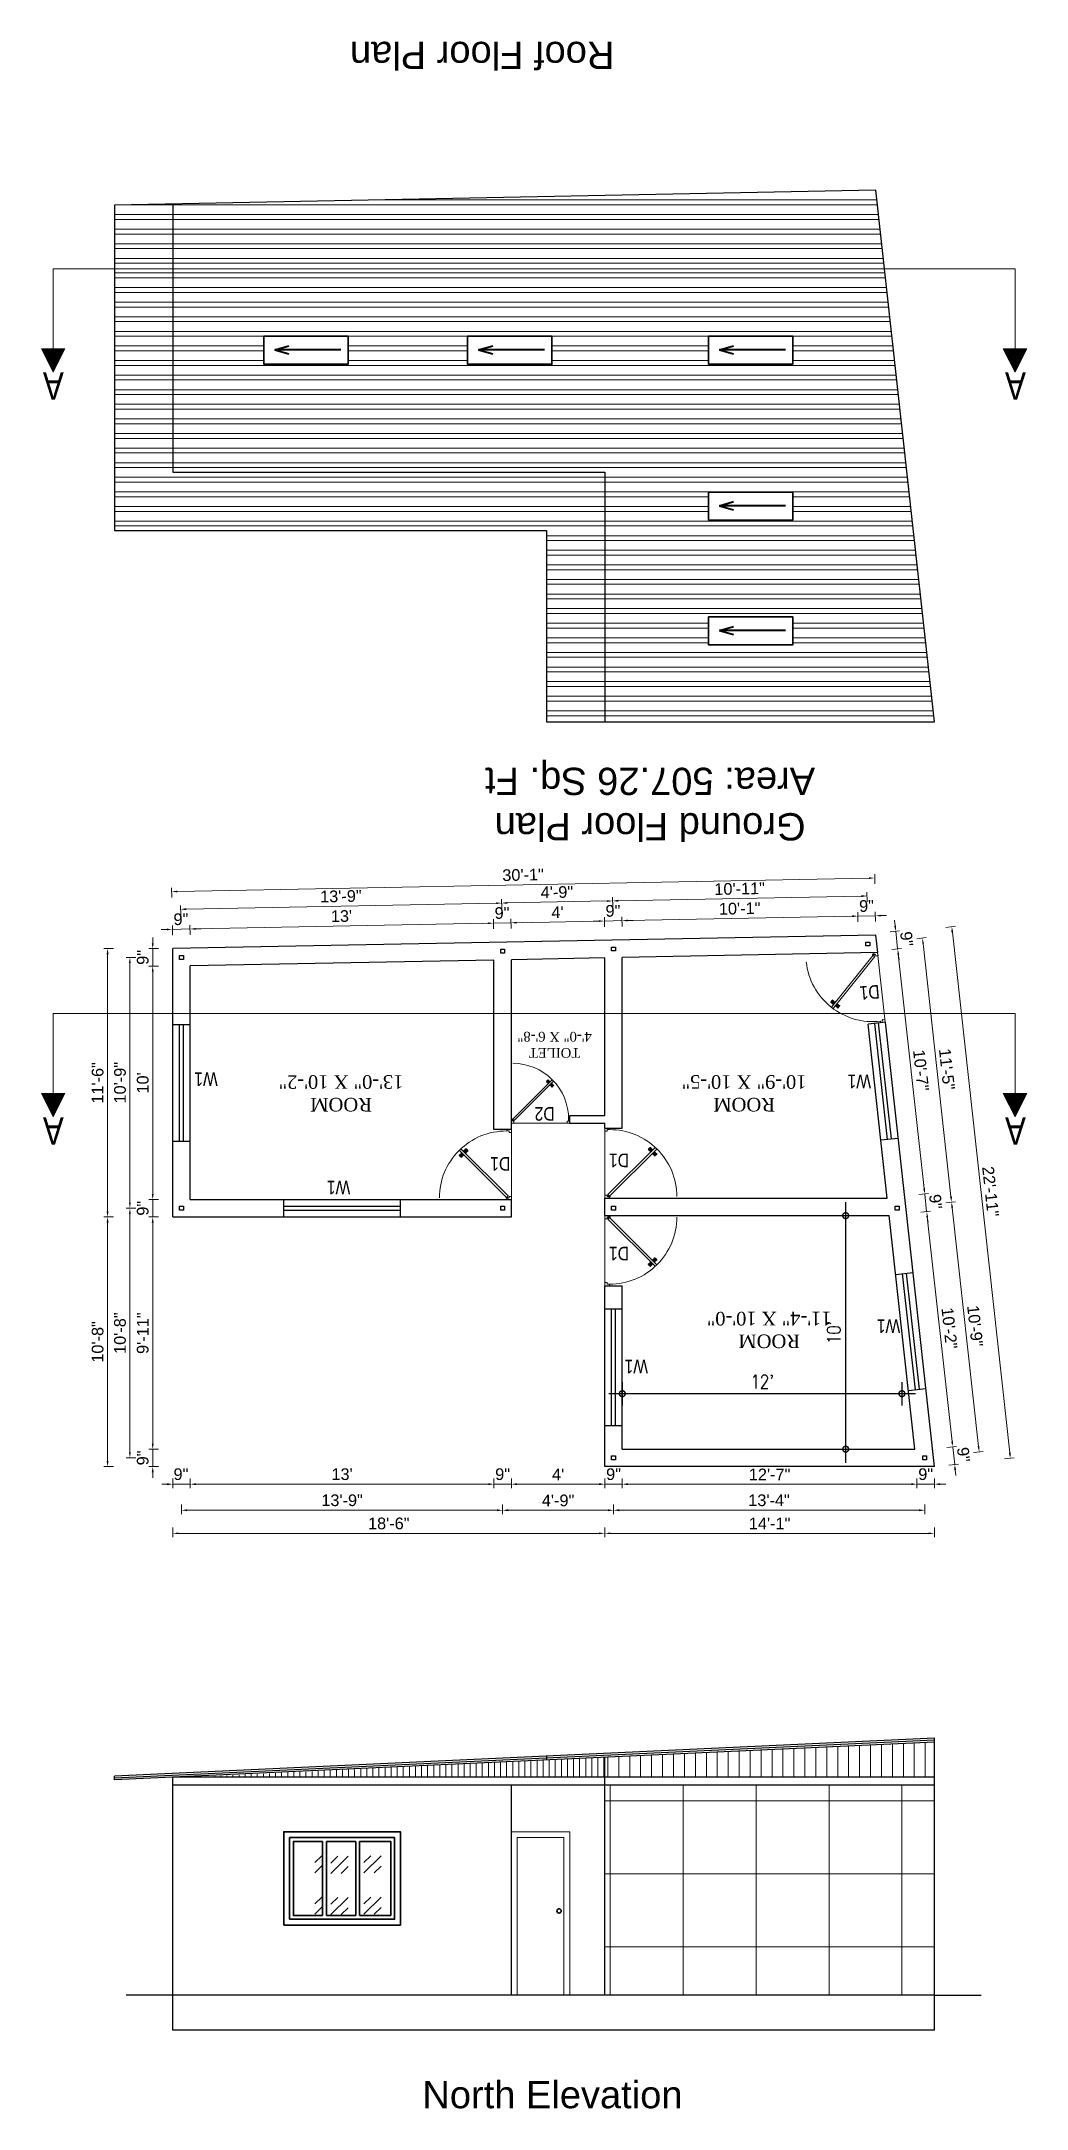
# Model space of a CAD drawing. Header units: inches. Extents: x 392906 to 410488, y -52747 to -40742.
# Drawn here: x 400133 to 400639, y -51430 to -50367 of the extents above; entities that cross this region are included whole.
import ezdxf

# ---------------------------------------------------------------- set-up
doc = ezdxf.new("R2010")
doc.units = ezdxf.units.IN
doc.header["$LTSCALE"] = 2
doc.header["$MEASUREMENT"] = 0
doc.header["$PDMODE"] = 34
doc.layers.get('0').update_dxf_attribs({"linetype": 'CONTINUOUS'})
doc.layers.get('DEFPOINTS').update_dxf_attribs({"color": 141, "linetype": 'CONTINUOUS'})
for name, color, linetype, lineweight in [('1', 7, 'CONTINUOUS', 13), ('DIM_LINE', 173, 'CONTINUOUS', 20), ('door', 20, 'CONTINUOUS', 35), ('DOOR & WIN', 1, 'CONTINUOUS', 25), ('PUERTAS', 7, 'CONTINUOUS', 9), ('steps', 253, 'CONTINUOUS', 20), ('WALL - A', 1, 'CONTINUOUS', 40)]:
    doc.layers.add(name, color=color, linetype=linetype, lineweight=lineweight)
doc.styles.add('Lettring Text', font='arial.ttf')
doc.styles.add('ROMANS', font='Romans.shx', dxfattribs={"width": 0.8})
doc.styles.get("Standard").update_dxf_attribs({"font": 'ARIALN.TTF'})
doc.dimstyles.new('8 SCALE', dxfattribs={"dimscale": 0, "dimtxt": 7, "dimasz": 6, "dimexe": 6, "dimexo": 2, "dimgap": 2, "dimtad": 1, "dimdec": 0, "dimzin": 0, "dimdsep": 46, "dimlunit": 4, "dimtxsty": 'ROMANS', "dimblk": 'DOTSMALL', "dimcen": 0, "dimdle": 7, "dimclrd": 8, "dimclre": 8, "dimclrt": 3, "dimadec": 0, "dimazin": 0, "dimtfac": 1, "dimtdec": 0, "dimtofl": 0, "dimtmove": 2, "dimatfit": 3, "dimfxl": 6, "dimfxlon": 1, "dimtolj": 1, "dimtzin": 0, "dimarcsym": 0})
doc.dimstyles.new('Copy of Standard', dxfattribs={"dimtxt": 6, "dimasz": 2.875, "dimexe": 2, "dimexo": 4, "dimgap": 2, "dimtad": 1, "dimdec": 0, "dimrnd": 1, "dimzin": 0, "dimdsep": 46, "dimlunit": 4, "dimtxsty": 'Lettring Text', "dimcen": 0.1, "dimclrd": 7, "dimclre": 7, "dimclrt": 7, "dimazin": 0, "dimtfac": 0.645, "dimtdec": 0, "dimtmove": 1, "dimatfit": 0, "dimfxl": 3, "dimfxlon": 1, "dimtfillclr": 256, "dimtolj": 1, "dimtzin": 0, "dimlwd": -1, "dimlwe": -1, "dimarcsym": 2})

msp = doc.modelspace()

# ---------------------------------------------------------------- texts
at = {"color": 7, "linetype": 'ByBlock', "lineweight": 5, "char_height": 14, "rotation": 180}
for s, insert, width, attachment_point in [('{\\fArial CE|b0|i0|c0|p34;Roof\\fArial CE|b0|i0|c238|p34; Floor Plan}', (400359.3, -50374.5), 235.547, 5), ('A', (400133.6, -50551.5), 26.58, 3), ('A', (400628, -50551.5), 26.58, 3), ('{\\fArial CE|b0|i0|c238|p34;Ground Floor Plan\\PArea: \\fArial CE|b0|i0|c0|p34;507.26\\fArial CE|b0|i0|c238|p34; Sq. Ft}', (400445.6, -50757.2), 235.547, 5), ('A', (400133.6, -50934.3), 26.58, 3), ('A', (400628, -50934.3), 26.58, 3)]:
    msp.add_mtext(s, dxfattribs=dict(at, insert=insert, width=width, attachment_point=attachment_point))
at = {"color": 7, "linetype": 'ByBlock', "lineweight": 5, "insert": (400395.4, -51422.6), "char_height": 14, "width": 235.547, "attachment_point": 5}
msp.add_mtext('{\\fArial CE|b0|i0|c0|p34;North Elevation}', dxfattribs=at)
at = {"layer": 'steps', "color": 7, "ltscale": 0.3, "char_height": 7}
for s, insert, attachment_point, rotation in [('{\\W1;D1}', (400558.1, -50852.6), 8, 185.0252), ('D2', (400391.4, -50922), 2, 180), ('{\\W1;D1}', (400429.6, -50945.9), 2, 180), ('{\\W1;D1}', (400368.6, -50947.7), 2, 180), ('{\\W1;D1}', (400429.6, -50986.8), 8, 180)]:
    msp.add_mtext_dynamic_manual_height_columns(s, width=18.621, gutter_width=40, heights=[0], dxfattribs=dict(at, insert=insert, attachment_point=attachment_point, rotation=rotation))
at = {"layer": 'steps', "color": 7, "ltscale": 0.3, "rotation": 180}
for s, insert, char_height, width, attachment_point in [('{\\fTimes New Roman|b0|i0|c0|p18;TOILET\\P4\'-0" X 6\'-8"}', (400396.5, -50889.7), 5, 67.662, 2), ('W1', (400217.4, -50897.2), 7, 18.621, 8), ('{\\fTimes New Roman|b0|i0|c0|p18;ROOM\\P13\'-0" X 10\'-2"}', (400286.8, -50917.3), 7, 67.662, 2), ('{\\fTimes New Roman|b0|i0|c0|p18;ROOM\\P10\'-9" X 10\'-5"}', (400493.9, -50917.3), 7, 67.662, 2), ('W1', (400553.1, -50898.3), 7, 18.621, 8), ('W1', (400285.5, -50952.9), 7, 18.621, 8), ('{\\fTimes New Roman|b0|i0|c0|p18;ROOM\\P11\'-4" X 10\'-0"}', (400506.8, -51038.9), 7, 67.662, 2), ('W1', (400568.1, -51024.1), 7, 18.621, 8), ('W1', (400438.5, -51044.9), 7, 18.621, 8)]:
    msp.add_mtext(s, dxfattribs=dict(at, insert=insert, char_height=char_height, width=width, attachment_point=attachment_point))

# ---------------------------------------------------------------- blocks, each defined once
blk = doc.blocks.new('3ft')
at = {"layer": 'PUERTAS', "color": 6}
for p, q in [((1, 2.5), (25.2, 26.7)), ((26, 25.9), (1.8, 1.6)), ((26, 25.9), (25.2, 26.7)), ((0, 2.4), (0, 0)), ((0.7, 2.4), (0, 2.4)), ((1.6, 0), (0, 0)), ((0.7, 1.5), (0.7, 2.4)), ((0.8, 1.5), (0.7, 1.5)), ((0.8, 1.5), (0.8, 2.4)), ((0.8, 1.2), (0.8, 1.5)), ((1.6, 1.2), (0.8, 1.2)), ((1.6, 1.8), (0.9, 2.5)), ((1.6, 1.9), (1, 2.5)), ((1.6, 1.9), (1.6, 1.8)), ((1.8, 1.6), (1.6, 1.8)), ((1.6, 0), (1.6, 1.2)), ((34.4, 0), (34.4, 1.2)), ((34.4, 1.2), (35.2, 1.2)), ((34.4, 0), (36, 0)), ((35.2, 1.2), (35.2, 2.4)), ((35.2, 2.4), (36, 2.4)), ((36, 0), (36, 2.4))]:
    blk.add_line(p, q, dxfattribs=at)
at = {"layer": 'PUERTAS', "color": 8}
for p, q in [((22.6, 24.9), (21.6, 25.7)), ((22.6, 25), (21.7, 25.7)), ((22.7, 25.1), (21.8, 25.9)), ((22.1, 26.3), (22, 26.1)), ((22.9, 25.2), (22, 26.1)), ((22.1, 26.3), (22.3, 26.4)), ((22.3, 26.4), (22.3, 26.4)), ((23.2, 25.5), (22.3, 26.4)), ((23.3, 25.7), (22.5, 26.6)), ((23.5, 25.8), (22.7, 26.8)), ((23.4, 25.8), (22.7, 26.7)), ((22.7, 24.3), (23, 24.8)), ((23, 25), (22.8, 25.1)), ((23, 25), (22.9, 25.2)), ((23, 25), (22.9, 25.1)), ((22.9, 24.5), (23.1, 24.9)), ((23.1, 25.1), (23, 25.2)), ((23.1, 24.8), (23.2, 25)), ((23.3, 25.3), (23.2, 25.4)), ((23.4, 25.4), (23.3, 25.6)), ((23.4, 25.4), (23.3, 25.5)), ((23.4, 25.4), (23.3, 25.5)), ((23.3, 24.9), (23.3, 25.1)), ((23.5, 25.1), (23.3, 25.1)), ((23.6, 25.3), (23.4, 25.2)), ((23.9, 25.5), (23.5, 25.3)), ((24.1, 25.7), (23.6, 25.4)), ((23.6, 23.4), (24.1, 23.7)), ((23.8, 23.6), (24.2, 23.8)), ((24.1, 23.8), (24.3, 23.9)), ((24.2, 24), (24.4, 24)), ((24.2, 23.3), (25, 22.3)), ((24.3, 23.7), (24.4, 23.6)), ((24.3, 23.7), (24.5, 23.6)), ((24.3, 23.6), (24.4, 23.5)), ((24.3, 23.3), (25.1, 22.4)), ((24.4, 24.2), (24.4, 24)), ((24.4, 23.8), (24.5, 23.7)), ((24.4, 23.4), (25.2, 22.5)), ((24.6, 24.3), (24.5, 24.1)), ((24.5, 23.6), (25.4, 22.7)), ((24.8, 24.6), (24.6, 24.2)), ((24.6, 24), (24.7, 23.9)), ((25, 24.8), (24.7, 24.3)), ((24.7, 24.1), (24.8, 23.9)), ((24.7, 24.1), (24.8, 24)), ((24.8, 24.1), (24.9, 24)), ((24.8, 23.8), (25.7, 23)), ((25, 24), (25.9, 23.2)), ((25.1, 24.2), (26.1, 23.4)), ((25.1, 24.1), (26, 23.3)), ((25.6, 22.8), (25.4, 22.7)), ((25.6, 22.8), (25.7, 23)), ((25.7, 23), (25.7, 23)), ((0, 0), (36, 0))]:
    blk.add_line(p, q, dxfattribs=at)
at = {"layer": 'PUERTAS', "color": 1}
for p, q in [((21.7, 25.8), (22.1, 26.3)), ((21.7, 25.7), (22.2, 26.2)), ((21.7, 25.8), (21.7, 25.8)), ((22.5, 25), (21.7, 25.6)), ((22.6, 26.7), (22.1, 26.3)), ((22.7, 26.7), (22.2, 26.2)), ((22.6, 26.7), (22.6, 26.7)), ((22.6, 25), (23, 25.4)), ((22.6, 24.3), (22.9, 24.7)), ((22.6, 24.1), (22.6, 24.1)), ((22.7, 25.1), (22.7, 25.1)), ((23.4, 25.9), (22.8, 26.7)), ((22.8, 25.1), (23.1, 25.3)), ((22.9, 25), (22.8, 25.1)), ((22.9, 24.9), (23.2, 25.2)), ((22.9, 24.8), (22.9, 24.8)), ((22.9, 24.7), (22.9, 24.7)), ((23.4, 25.8), (23, 25.4)), ((23.3, 25.6), (23.1, 25.3)), ((23.5, 25.5), (23.2, 25.2)), ((23.3, 25.7), (23.3, 25.7)), ((23.4, 25.5), (23.3, 25.6)), ((23.4, 23.3), (23.4, 23.3)), ((23.6, 25.5), (23.6, 25.5)), ((23.6, 23.3), (24, 23.6)), ((24.1, 25.8), (23.7, 25.5)), ((23.7, 25.5), (23.7, 25.5)), ((24, 23.6), (24, 23.6)), ((24.1, 23.6), (24.1, 23.6)), ((24.3, 25.8), (24.3, 25.8)), ((24.3, 23.6), (24.5, 23.9)), ((24.3, 23.3), (24.7, 23.7)), ((24.3, 23.6), (24.4, 23.5)), ((24.3, 23.2), (24.9, 22.4)), ((24.4, 23.5), (24.6, 23.8)), ((24.4, 23.4), (24.4, 23.4)), ((24.8, 24.1), (24.5, 23.9)), ((24.9, 24), (24.6, 23.8)), ((25.1, 24.1), (24.7, 23.7)), ((25.1, 24.8), (24.8, 24.4)), ((24.8, 24.4), (24.8, 24.4)), ((24.8, 24.3), (24.8, 24.3)), ((24.8, 24.1), (24.9, 24)), ((25, 24), (25, 24)), ((25, 22.4), (25.5, 22.9)), ((25.1, 25), (25.1, 25)), ((25.1, 22.4), (25.6, 22.8)), ((25.1, 22.4), (25.1, 22.4)), ((25.2, 24.1), (26, 23.5)), ((26, 23.4), (25.5, 22.9)), ((26, 23.3), (25.6, 22.8)), ((26, 23.3), (26, 23.3))]:
    blk.add_line(p, q, dxfattribs=at)
at = {"layer": 'PUERTAS', "color": 2}
for p, q in [((22, 26.1), (22, 26.1)), ((25.4, 22.7), (25.4, 22.7))]:
    blk.add_line(p, q, dxfattribs=at)
at = {"layer": 'PUERTAS', "color": 6}
for radius in [0.155, 0.0752]:
    blk.add_circle((0.8, 2.6), radius, dxfattribs=at)
blk.add_arc((0.8, 2.6), 34.4, 359.7285, 90.0333, dxfattribs=at)
at = {"layer": 'PUERTAS', "color": 1}
for centre, start, end in [((22.5, 25), 231.0764, 315), ((22.7, 24.2), 135, 225), ((22.7, 26.7), 38.9236, 135), ((22.8, 25.1), 225, 315), ((23, 24.9), 135, 219.7428), ((22.9, 24.8), 315, 39.7428), ((23.3, 25.6), 315, 45), ((23.4, 25.9), 315, 38.9236), ((23.5, 23.4), 225, 315), ((23.5, 25.4), 50.2572, 135), ((23.6, 25.5), 230.2572, 315), ((24.1, 23.6), 50.2572, 135), ((24.2, 25.7), 45, 135), ((24.2, 23.7), 230.2572, 315), ((24.3, 23.2), 135, 218.9236), ((24.4, 23.5), 135, 225), ((24.8, 24.3), 135, 219.7428), ((24.7, 24.2), 315, 39.7428), ((24.9, 24), 45, 135), ((25, 22.4), 218.9236, 315), ((25, 24.9), 315, 45), ((25.2, 24.1), 51.0764, 135), ((26, 23.4), 315, 51.0764)]:
    blk.add_arc(centre, 0.08, start, end, dxfattribs=at)
blk = doc.blocks.new('*U199')
at = {"color": 3, "xscale": -1}
blk.add_blockref('3ft', (42, 0), dxfattribs=at)
blk = doc.blocks.new('2ft6in')
at = {"layer": 'PUERTAS', "color": 2}
for p, q in [((0.8, 2.1), (21, 22.3)), ((21.7, 21.6), (1.5, 1.4)), ((18.3, 21.8), (18.3, 21.8)), ((21.7, 21.6), (21, 22.3)), ((21.2, 18.9), (21.2, 18.9)), ((0, 2), (0, 0)), ((0.6, 2), (0, 2)), ((1.3, 0), (0, 0)), ((0.6, 1.3), (0.6, 2)), ((0.7, 1.3), (0.6, 1.3)), ((0.7, 1.3), (0.7, 2)), ((0.7, 1), (0.7, 1.3)), ((1.3, 1), (0.7, 1)), ((1.4, 1.6), (0.8, 2.1)), ((1.3, 1.5), (0.8, 2.1)), ((1.4, 1.6), (1.3, 1.5)), ((1.5, 1.4), (1.3, 1.5)), ((1.3, 0), (1.3, 1)), ((28.7, 0), (28.7, 1)), ((28.7, 1), (29.3, 1)), ((28.7, 0), (30, 0)), ((29.3, 1), (29.3, 2)), ((29.3, 2), (30, 2)), ((30, 0), (30, 2))]:
    blk.add_line(p, q, dxfattribs=at)
at = {"layer": 'PUERTAS', "color": 8}
for p, q in [((18.8, 20.8), (18, 21.4)), ((18.9, 20.8), (18.1, 21.5)), ((19, 20.9), (18.2, 21.6)), ((18.4, 21.9), (18.3, 21.8)), ((19.1, 21), (18.3, 21.7)), ((18.4, 21.9), (18.6, 22)), ((18.6, 22), (18.6, 22)), ((19.3, 21.3), (18.6, 22)), ((19.4, 21.4), (18.8, 22.1)), ((19.6, 21.5), (18.9, 22.3)), ((19.5, 21.5), (18.9, 22.3)), ((19.5, 21.2), (19.4, 21.3)), ((19.5, 21.2), (19.4, 21.3)), ((20.1, 21.4), (19.6, 21.1)), ((18.9, 20.3), (19.2, 20.7)), ((19.1, 20.8), (19, 20.9)), ((19.2, 20.9), (19.1, 21)), ((19.1, 20.8), (19.1, 20.9)), ((19.1, 20.4), (19.3, 20.8)), ((19.3, 20.9), (19.2, 21)), ((19.4, 21.1), (19.3, 21.2)), ((19.3, 20.6), (19.3, 20.8)), ((19.5, 21.1), (19.4, 21.2)), ((19.4, 20.8), (19.4, 20.9)), ((19.6, 20.9), (19.4, 20.9)), ((19.7, 21.1), (19.5, 21)), ((19.9, 21.2), (19.6, 21.1)), ((19.7, 19.5), (20.1, 19.8)), ((19.9, 19.7), (20.2, 19.8)), ((20.1, 19.9), (20.3, 19.9)), ((20.2, 20), (20.3, 20)), ((20.2, 19.7), (20.3, 19.6)), ((20.2, 19.7), (20.3, 19.6)), ((20.2, 19.4), (20.9, 18.7)), ((20.2, 19.4), (20.8, 18.6)), ((20.3, 20.1), (20.4, 20)), ((20.3, 19.8), (20.4, 19.7)), ((20.3, 19.5), (21, 18.8)), ((20.5, 20.3), (20.4, 20.1)), ((20.4, 19.8), (20.4, 19.7)), ((20.7, 20.5), (20.5, 20.2)), ((20.5, 20), (20.6, 19.9)), ((20.5, 19.6), (21.1, 18.9)), ((20.8, 20.6), (20.6, 20.2)), ((20.6, 20.1), (20.7, 20)), ((20.6, 20.1), (20.7, 20)), ((20.6, 20), (20.7, 20)), ((20.7, 19.9), (21.4, 19.2)), ((20.8, 20), (21.6, 19.3)), ((20.9, 20.1), (21.7, 19.5)), ((21, 20.1), (21.7, 19.5)), ((21.3, 19), (21.2, 18.9)), ((21.3, 19), (21.4, 19.1)), ((21.4, 19.2), (21.4, 19.1)), ((0, 0), (30, 0))]:
    blk.add_line(p, q, dxfattribs=at)
at = {"layer": 'PUERTAS', "color": 1}
for p, q in [((18.1, 21.5), (18.5, 21.9)), ((18.1, 21.4), (18.5, 21.9)), ((18.1, 21.5), (18.1, 21.5)), ((18.7, 20.8), (18.1, 21.3)), ((18.9, 22.3), (18.5, 21.9)), ((18.8, 22.2), (18.5, 21.9)), ((18.8, 22.2), (18.8, 22.2)), ((19.5, 21.6), (19, 22.3)), ((19.5, 21.5), (19.2, 21.2)), ((19.5, 21.3), (19.2, 21.1)), ((19.4, 21.4), (19.5, 21.4)), ((19.5, 21.2), (19.4, 21.3)), ((20.1, 21.5), (19.7, 21.2)), ((20.2, 21.5), (20.2, 21.5)), ((18.8, 20.8), (19.2, 21.2)), ((18.8, 20.2), (19.1, 20.6)), ((18.9, 20.1), (18.8, 20.1)), ((18.9, 20.9), (18.9, 20.9)), ((19, 20.9), (19.2, 21.1)), ((19.1, 20.8), (19, 20.9)), ((19.1, 20.8), (19.3, 21)), ((19.1, 20.7), (19.1, 20.7)), ((19.1, 20.6), (19.1, 20.6)), ((19.5, 21.2), (19.3, 21)), ((19.5, 19.4), (19.5, 19.4)), ((19.6, 21.2), (19.6, 21.2)), ((19.6, 19.4), (20, 19.7)), ((19.7, 21.2), (19.7, 21.2)), ((20, 19.7), (20, 19.7)), ((20.1, 19.7), (20.1, 19.7)), ((20.2, 19.7), (20.4, 19.9)), ((20.2, 19.4), (20.6, 19.8)), ((20.2, 19.7), (20.3, 19.6)), ((20.2, 19.3), (20.8, 18.6)), ((20.3, 19.6), (20.5, 19.8)), ((20.3, 19.5), (20.3, 19.5)), ((20.6, 20.1), (20.4, 19.9)), ((20.7, 20), (20.5, 19.8)), ((20.7, 20.2), (20.6, 20.2)), ((20.9, 20.1), (20.6, 19.8)), ((20.6, 20.1), (20.7, 20)), ((20.9, 20.7), (20.7, 20.3)), ((20.7, 20.3), (20.7, 20.3)), ((20.8, 20), (20.8, 20)), ((20.9, 20.8), (20.9, 20.8)), ((20.9, 18.6), (21.3, 19.1)), ((20.9, 18.7), (21.3, 19)), ((20.9, 18.7), (20.9, 18.7)), ((21, 20.1), (21.7, 19.6)), ((21.7, 19.5), (21.3, 19.1)), ((21.7, 19.4), (21.3, 19)), ((21.6, 19.4), (21.7, 19.4))]:
    blk.add_line(p, q, dxfattribs=at)
at = {"layer": 'PUERTAS', "color": 2}
for radius in [0.129, 0.0627]:
    blk.add_circle((0.7, 2.1), radius, dxfattribs=at)
at = {"layer": 'PUERTAS', "color": 8}
blk.add_arc((0.7, 2.1), 28.7, 359.7285, 90.0333, dxfattribs=at)
at = {"layer": 'PUERTAS', "color": 1}
for centre, start, end in [((18.9, 22.2), 38.9236, 135), ((19.5, 21.6), 315, 38.9236), ((19.4, 21.4), 315, 45), ((20.2, 21.4), 45, 135), ((18.8, 20.8), 231.0764, 315), ((18.9, 20.2), 135, 225), ((19, 20.9), 225, 315), ((19.2, 20.7), 135, 219.7428), ((19.1, 20.6), 315, 39.7428), ((19.6, 21.2), 50.2572, 135), ((19.6, 19.5), 225, 315), ((19.7, 21.3), 230.2572, 315), ((20.1, 19.6), 50.2572, 135), ((20.2, 19.7), 230.2572, 315), ((20.3, 19.4), 135, 218.9236), ((20.4, 19.5), 135, 225), ((20.7, 20.3), 135, 219.7428), ((20.6, 20.2), 315, 39.7428), ((20.8, 20), 45, 135), ((20.8, 18.7), 218.9236, 315), ((20.9, 20.7), 315, 45), ((21, 20.1), 51.0764, 135), ((21.7, 19.5), 315, 51.0764)]:
    blk.add_arc(centre, 0.0667, start, end, dxfattribs=at)
blk = doc.blocks.new('*U202')
at = {"color": 3}
blk.add_blockref('2ft6in', (0, 0), dxfattribs=at)
blk = doc.blocks.new('*D1091')
at = {"layer": 'DEFPOINTS', "color": 0, "ltscale": 0.5, "transparency": 16777216}
for p in [(400590.7, -51090.8), (400601.1, -51089.7), (400591.7, -51099.8)]:
    blk.add_point(p, dxfattribs=at)
at = {"layer": 'steps', "color": 7, "ltscale": 0.5, "transparency": 16777216}
for p, q in [((400600.8, -51086.8), (400600.4, -51084)), ((400598.1, -51090), (400603.1, -51089.5)), ((400599.1, -51099), (400604.1, -51098.5)), ((400602.1, -51098.7), (400601.1, -51089.7)), ((400602.4, -51101.5), (400602.7, -51104.4))]:
    blk.add_line(p, q, dxfattribs=at)
for points in [[(400601.2, -51086.8), (400600.3, -51086.9), (400601.1, -51089.7)], [(400602.9, -51101.5), (400601.9, -51101.6), (400602.1, -51098.7)]]:
    blk.add_solid(points, dxfattribs=at)
at = {"layer": 'steps', "color": 7, "ltscale": 0.5, "transparency": 16777216, "insert": (400606.6, -51093.6), "char_height": 6, "attachment_point": 5, "rotation": 276.296, "style": 'Lettring Text'}
blk.add_mtext('\\A1;9"', dxfattribs=at)
blk = doc.blocks.new('*D1092')
at = {"layer": 'DEFPOINTS', "color": 0, "ltscale": 0.5, "transparency": 16777216}
for p in [(400568.4, -50970.8), (400587.7, -50968.7), (400590.7, -51090.8)]:
    blk.add_point(p, dxfattribs=at)
at = {"layer": 'steps', "color": 7, "ltscale": 0.5, "transparency": 16777216}
for p, q in [((400584.7, -50969), (400589.7, -50968.5)), ((400600.8, -51086.8), (400588, -50971.5)), ((400598.1, -51090), (400603.1, -51089.5))]:
    blk.add_line(p, q, dxfattribs=at)
for points in [[(400588.5, -50971.5), (400587.6, -50971.6), (400587.7, -50968.7)], [(400601.2, -51086.8), (400600.3, -51086.9), (400601.1, -51089.7)]]:
    blk.add_solid(points, dxfattribs=at)
at = {"layer": 'steps', "color": 7, "ltscale": 0.5, "transparency": 16777216, "insert": (400599.4, -51028.6), "char_height": 6, "attachment_point": 5, "rotation": 276.296, "style": 'Lettring Text'}
blk.add_mtext('\\A1;10\'-2"', dxfattribs=at)
blk = doc.blocks.new('*D1093')
at = {"layer": 'DEFPOINTS', "color": 0, "ltscale": 0.5, "transparency": 16777216}
for p in [(400586.7, -50959.7), (400567.4, -50961.8), (400568.4, -50970.8)]:
    blk.add_point(p, dxfattribs=at)
at = {"layer": 'steps', "color": 7, "ltscale": 0.5, "transparency": 16777216}
for p, q in [((400583.7, -50960), (400588.7, -50959.5)), ((400586.4, -50956.8), (400586.1, -50954)), ((400587.7, -50968.7), (400586.7, -50959.7)), ((400584.7, -50969), (400589.7, -50968.5)), ((400588, -50971.5), (400588.4, -50974.4))]:
    blk.add_line(p, q, dxfattribs=at)
for points in [[(400586.9, -50956.8), (400585.9, -50956.9), (400586.7, -50959.7)], [(400588.5, -50971.5), (400587.6, -50971.6), (400587.7, -50968.7)]]:
    blk.add_solid(points, dxfattribs=at)
at = {"layer": 'steps', "color": 7, "ltscale": 0.5, "transparency": 16777216, "insert": (400592.3, -50963.6), "char_height": 6, "attachment_point": 5, "rotation": 276.296, "style": 'Lettring Text'}
blk.add_mtext('\\A1;9"', dxfattribs=at)
blk = doc.blocks.new('*D1094')
at = {"layer": 'DEFPOINTS', "color": 0, "ltscale": 0.5, "transparency": 16777216}
for p in [(400553.5, -50835.8), (400572.8, -50833.7), (400567.4, -50961.8)]:
    blk.add_point(p, dxfattribs=at)
at = {"layer": 'steps', "color": 7, "ltscale": 0.5, "transparency": 16777216}
for p, q in [((400569.8, -50834), (400574.8, -50833.5)), ((400586.4, -50956.8), (400573.1, -50836.5)), ((400583.7, -50960), (400588.7, -50959.5))]:
    blk.add_line(p, q, dxfattribs=at)
for points in [[(400573.6, -50836.5), (400572.7, -50836.6), (400572.8, -50833.7)], [(400586.9, -50956.8), (400585.9, -50956.9), (400586.7, -50959.7)]]:
    blk.add_solid(points, dxfattribs=at)
at = {"layer": 'steps', "color": 7, "ltscale": 0.5, "transparency": 16777216, "insert": (400584.8, -50896.1), "char_height": 6, "attachment_point": 5, "rotation": 276.296, "style": 'Lettring Text'}
blk.add_mtext('\\A1;10\'-7"', dxfattribs=at)
blk = doc.blocks.new('*D1095')
at = {"layer": 'DEFPOINTS', "color": 0, "ltscale": 0.5, "transparency": 16777216}
for p in [(400552.5, -50826.8), (400571.8, -50824.7), (400553.5, -50835.8)]:
    blk.add_point(p, dxfattribs=at)
at = {"layer": 'steps', "color": 7, "ltscale": 0.5, "transparency": 16777216}
for p, q in [((400571.5, -50821.8), (400571.2, -50819)), ((400568.9, -50825), (400573.8, -50824.5)), ((400572.8, -50833.7), (400571.8, -50824.7)), ((400569.8, -50834), (400574.8, -50833.5)), ((400573.1, -50836.5), (400573.5, -50839.4))]:
    blk.add_line(p, q, dxfattribs=at)
for points in [[(400572, -50821.8), (400571, -50821.9), (400571.8, -50824.7)], [(400573.6, -50836.5), (400572.7, -50836.6), (400572.8, -50833.7)]]:
    blk.add_solid(points, dxfattribs=at)
at = {"layer": 'steps', "color": 7, "ltscale": 0.5, "transparency": 16777216, "insert": (400577.4, -50828.6), "char_height": 6, "attachment_point": 5, "rotation": 276.296, "style": 'Lettring Text'}
blk.add_mtext('\\A1;9"', dxfattribs=at)
blk = doc.blocks.new('*D1096')
at = {"layer": 'DEFPOINTS', "color": 0, "ltscale": 0.5, "transparency": 16777216}
for p in [(400572.5, -50967), (400600.5, -50963.9), (400586.7, -51095.3)]:
    blk.add_point(p, dxfattribs=at)
at = {"layer": 'steps', "color": 7, "ltscale": 0.5, "transparency": 16777216}
for p, q in [((400597.5, -50964.2), (400602.5, -50963.7)), ((400614.4, -51089.4), (400600.8, -50966.8)), ((400611.7, -51092.6), (400616.7, -51092))]:
    blk.add_line(p, q, dxfattribs=at)
for points in [[(400601.3, -50966.7), (400600.4, -50966.8), (400600.5, -50963.9)], [(400614.8, -51089.3), (400613.9, -51089.4), (400614.7, -51092.2)]]:
    blk.add_solid(points, dxfattribs=at)
at = {"layer": 'steps', "color": 7, "ltscale": 0.5, "transparency": 16777216, "insert": (400612.6, -51027.5), "char_height": 6, "attachment_point": 5, "rotation": 276.296, "style": 'Lettring Text'}
blk.add_mtext('\\A1;10\'-9"', dxfattribs=at)
blk = doc.blocks.new('*D1097')
at = {"layer": 'DEFPOINTS', "color": 0, "ltscale": 0.5, "transparency": 16777216}
for p in [(400557.5, -50831.2), (400585.5, -50828.1), (400572.5, -50967)]:
    blk.add_point(p, dxfattribs=at)
at = {"layer": 'steps', "color": 7, "ltscale": 0.5, "transparency": 16777216}
for p, q in [((400582.6, -50828.5), (400587.5, -50827.9)), ((400600.2, -50961), (400585.9, -50831)), ((400597.5, -50964.2), (400602.5, -50963.7))]:
    blk.add_line(p, q, dxfattribs=at)
for points in [[(400586.3, -50830.9), (400585.4, -50831), (400585.5, -50828.1)], [(400600.7, -50961), (400599.7, -50961.1), (400600.5, -50963.9)]]:
    blk.add_solid(points, dxfattribs=at)
at = {"layer": 'steps', "color": 7, "ltscale": 0.5, "transparency": 16777216, "insert": (400598.1, -50895.5), "char_height": 6, "attachment_point": 5, "rotation": 276.296, "style": 'Lettring Text'}
blk.add_mtext('\\A1;11\'-5"', dxfattribs=at)
blk = doc.blocks.new('*D1098')
at = {"layer": 'DEFPOINTS', "color": 0, "ltscale": 0.5, "transparency": 16777216}
for p in [(400600.6, -50822.3), (400561.6, -50826.6), (400591.7, -51099.8)]:
    blk.add_point(p, dxfattribs=at)
at = {"layer": 'steps', "color": 7, "ltscale": 0.5, "transparency": 16777216}
for p, q in [((400597.6, -50822.7), (400602.6, -50822.1)), ((400630.4, -51092.7), (400600.9, -50825.2)), ((400627.7, -51095.8), (400632.7, -51095.3))]:
    blk.add_line(p, q, dxfattribs=at)
for points in [[(400601.4, -50825.1), (400600.4, -50825.3), (400600.6, -50822.3)], [(400630.9, -51092.6), (400629.9, -51092.7), (400630.7, -51095.5)]]:
    blk.add_solid(points, dxfattribs=at)
at = {"layer": 'steps', "color": 7, "ltscale": 0.5, "transparency": 16777216, "insert": (400620.6, -50958.4), "char_height": 6, "attachment_point": 5, "rotation": 276.296, "style": 'Lettring Text'}
blk.add_mtext('\\A1;22\'-11"', dxfattribs=at)
blk = doc.blocks.new('*D1099')
at = {"layer": 'DEFPOINTS', "color": 0, "ltscale": 0.5, "transparency": 16777216}
for p in [(400552.3, -50816.9), (400552.5, -50826.8), (400561.6, -50826.6)]:
    blk.add_point(p, dxfattribs=at)
at = {"layer": 'steps', "color": 7, "ltscale": 0.5, "transparency": 16777216}
for p, q in [((400549.5, -50816.9), (400546.6, -50817)), ((400552.4, -50819.9), (400552.3, -50814.9)), ((400561.4, -50816.7), (400552.3, -50816.9)), ((400561.4, -50819.7), (400561.3, -50814.7)), ((400564.2, -50816.6), (400567.1, -50816.6))]:
    blk.add_line(p, q, dxfattribs=at)
for points in [[(400549.4, -50816.4), (400549.5, -50817.4), (400552.3, -50816.9)], [(400564.2, -50816.2), (400564.3, -50817.1), (400561.4, -50816.7)]]:
    blk.add_solid(points, dxfattribs=at)
at = {"layer": 'steps', "color": 7, "ltscale": 0.5, "transparency": 16777216, "insert": (400556.8, -50811.7), "char_height": 6, "attachment_point": 5, "rotation": 1.1097, "style": 'Lettring Text'}
blk.add_mtext('\\A1;9"', dxfattribs=at)
blk = doc.blocks.new('*D1100')
at = {"layer": 'DEFPOINTS', "color": 0, "ltscale": 0.5, "transparency": 16777216}
for p in [(400431.1, -50819.2), (400431.3, -50829.2), (400552.5, -50826.8)]:
    blk.add_point(p, dxfattribs=at)
at = {"layer": 'steps', "color": 7, "ltscale": 0.5, "transparency": 16777216}
for p, q in [((400431.2, -50822.2), (400431.1, -50817.2)), ((400549.5, -50816.9), (400434, -50819.2)), ((400552.4, -50819.9), (400552.3, -50814.9))]:
    blk.add_line(p, q, dxfattribs=at)
for points in [[(400434, -50818.7), (400434, -50819.6), (400431.1, -50819.2)], [(400549.4, -50816.4), (400549.5, -50817.4), (400552.3, -50816.9)]]:
    blk.add_solid(points, dxfattribs=at)
at = {"layer": 'steps', "color": 7, "ltscale": 0.5, "transparency": 16777216, "insert": (400491.6, -50813), "char_height": 6, "attachment_point": 5, "rotation": 1.1097, "style": 'Lettring Text'}
blk.add_mtext('\\A1;10\'-1"', dxfattribs=at)
blk = doc.blocks.new('*D1101')
at = {"layer": 'DEFPOINTS', "color": 0, "ltscale": 0.5, "transparency": 16777216}
for p in [(400422.1, -50819.4), (400422.3, -50829.3), (400431.3, -50829.2)]:
    blk.add_point(p, dxfattribs=at)
at = {"layer": 'steps', "color": 7, "ltscale": 0.5, "transparency": 16777216}
for p, q in [((400419.2, -50819.4), (400416.4, -50819.5)), ((400422.2, -50822.4), (400422.1, -50817.4)), ((400431.1, -50819.2), (400422.1, -50819.4)), ((400431.2, -50822.2), (400431.1, -50817.2)), ((400434, -50819.2), (400436.9, -50819.1))]:
    blk.add_line(p, q, dxfattribs=at)
for points in [[(400419.2, -50819), (400419.3, -50819.9), (400422.1, -50819.4)], [(400434, -50818.7), (400434, -50819.6), (400431.1, -50819.2)]]:
    blk.add_solid(points, dxfattribs=at)
at = {"layer": 'steps', "color": 7, "ltscale": 0.5, "transparency": 16777216, "insert": (400426.5, -50814.2), "char_height": 6, "attachment_point": 5, "rotation": 1.1097, "style": 'Lettring Text'}
blk.add_mtext('\\A1;9"', dxfattribs=at)
blk = doc.blocks.new('*D1102')
at = {"layer": 'DEFPOINTS', "color": 0, "ltscale": 0.5, "transparency": 16777216}
for p in [(400374.1, -50820.3), (400374.3, -50830.3), (400422.3, -50829.3)]:
    blk.add_point(p, dxfattribs=at)
at = {"layer": 'steps', "color": 7, "ltscale": 0.5, "transparency": 16777216}
for p, q in [((400374.2, -50823.3), (400374.1, -50818.3)), ((400419.2, -50819.4), (400377, -50820.3)), ((400422.2, -50822.4), (400422.1, -50817.4))]:
    blk.add_line(p, q, dxfattribs=at)
for points in [[(400377, -50819.8), (400377, -50820.7), (400374.1, -50820.3)], [(400419.2, -50819), (400419.3, -50819.9), (400422.1, -50819.4)]]:
    blk.add_solid(points, dxfattribs=at)
at = {"layer": 'steps', "color": 7, "ltscale": 0.5, "transparency": 16777216, "insert": (400398, -50814.9), "char_height": 6, "attachment_point": 5, "rotation": 1.1097, "style": 'Lettring Text'}
blk.add_mtext("\\A1;4'", dxfattribs=at)
blk = doc.blocks.new('*D1103')
at = {"layer": 'DEFPOINTS', "color": 0, "ltscale": 0.5, "transparency": 16777216}
for p in [(400365.1, -50820.5), (400365.3, -50830.5), (400374.3, -50830.3)]:
    blk.add_point(p, dxfattribs=at)
at = {"layer": 'steps', "color": 7, "ltscale": 0.5, "transparency": 16777216}
for p, q in [((400362.2, -50820.5), (400359.4, -50820.6)), ((400365.2, -50823.5), (400365.1, -50818.5)), ((400374.1, -50820.3), (400365.1, -50820.5)), ((400374.2, -50823.3), (400374.1, -50818.3)), ((400377, -50820.3), (400379.9, -50820.2))]:
    blk.add_line(p, q, dxfattribs=at)
for points in [[(400362.2, -50820.1), (400362.3, -50821), (400365.1, -50820.5)], [(400377, -50819.8), (400377, -50820.7), (400374.1, -50820.3)]]:
    blk.add_solid(points, dxfattribs=at)
at = {"layer": 'steps', "color": 7, "ltscale": 0.5, "transparency": 16777216, "insert": (400369.5, -50815.3), "char_height": 6, "attachment_point": 5, "rotation": 1.1097, "style": 'Lettring Text'}
blk.add_mtext('\\A1;9"', dxfattribs=at)
blk = doc.blocks.new('*D1104')
at = {"layer": 'DEFPOINTS', "color": 0, "ltscale": 0.5, "transparency": 16777216}
for p in [(400209.1, -50823.5), (400365.3, -50830.5), (400209.3, -50833.5)]:
    blk.add_point(p, dxfattribs=at)
at = {"layer": 'steps', "color": 7, "ltscale": 0.5, "transparency": 16777216}
for p, q in [((400209.2, -50826.5), (400209.1, -50821.5)), ((400362.2, -50820.5), (400212, -50823.5)), ((400365.2, -50823.5), (400365.1, -50818.5))]:
    blk.add_line(p, q, dxfattribs=at)
for points in [[(400362.2, -50820.1), (400362.3, -50821), (400365.1, -50820.5)], [(400212, -50823), (400212, -50823.9), (400209.1, -50823.5)]]:
    blk.add_solid(points, dxfattribs=at)
at = {"layer": 'steps', "color": 7, "ltscale": 0.5, "transparency": 16777216, "insert": (400287, -50816.9), "char_height": 6, "attachment_point": 5, "rotation": 1.1097, "style": 'Lettring Text'}
blk.add_mtext("\\A1;13'", dxfattribs=at)
blk = doc.blocks.new('*D1105')
at = {"layer": 'DEFPOINTS', "color": 0, "ltscale": 0.5, "transparency": 16777216}
for p in [(400200.1, -50823.7), (400200.3, -50833.6), (400209.3, -50833.5)]:
    blk.add_point(p, dxfattribs=at)
at = {"layer": 'steps', "color": 7, "ltscale": 0.5, "transparency": 16777216}
for p, q in [((400200.2, -50826.7), (400200.1, -50821.7)), ((400209.2, -50826.5), (400209.1, -50821.5)), ((400197.2, -50823.7), (400194.4, -50823.8)), ((400209.1, -50823.5), (400200.1, -50823.7)), ((400212, -50823.5), (400214.9, -50823.4))]:
    blk.add_line(p, q, dxfattribs=at)
for points in [[(400197.2, -50823.3), (400197.3, -50824.2), (400200.1, -50823.7)], [(400212, -50823), (400212, -50823.9), (400209.1, -50823.5)]]:
    blk.add_solid(points, dxfattribs=at)
at = {"layer": 'steps', "color": 7, "ltscale": 0.5, "transparency": 16777216, "insert": (400204.5, -50818.5), "char_height": 6, "attachment_point": 5, "rotation": 1.1097, "style": 'Lettring Text'}
blk.add_mtext('\\A1;9"', dxfattribs=at)
blk = doc.blocks.new('*D1106')
at = {"layer": 'DEFPOINTS', "color": 0, "ltscale": 0.5, "transparency": 16777216}
for p in [(400426.3, -50809.1), (400557.5, -50831.2), (400426.8, -50833.8)]:
    blk.add_point(p, dxfattribs=at)
at = {"layer": 'steps', "color": 7, "ltscale": 0.5, "transparency": 16777216}
for p, q in [((400426.4, -50812.1), (400426.3, -50807.1)), ((400554.2, -50806.6), (400429.2, -50809)), ((400557.1, -50809.5), (400557, -50804.5))]:
    blk.add_line(p, q, dxfattribs=at)
for points in [[(400429.2, -50808.5), (400429.2, -50809.5), (400426.3, -50809.1)], [(400554.2, -50806.1), (400554.2, -50807.1), (400557.1, -50806.5)]]:
    blk.add_solid(points, dxfattribs=at)
at = {"layer": 'steps', "color": 7, "ltscale": 0.5, "transparency": 16777216, "insert": (400491.6, -50802.8), "char_height": 6, "attachment_point": 5, "rotation": 1.1097, "style": 'Lettring Text'}
blk.add_mtext('\\A1;10\'-11"', dxfattribs=at)
blk = doc.blocks.new('*D1107')
at = {"layer": 'DEFPOINTS', "color": 0, "ltscale": 0.5, "transparency": 16777216}
for p in [(400369.3, -50810.2), (400369.8, -50834.9), (400426.8, -50833.8)]:
    blk.add_point(p, dxfattribs=at)
at = {"layer": 'steps', "color": 7, "ltscale": 0.5, "transparency": 16777216}
for p, q in [((400369.4, -50813.2), (400369.3, -50808.2)), ((400423.5, -50809.1), (400372.2, -50810.1)), ((400426.4, -50812.1), (400426.3, -50807.1))]:
    blk.add_line(p, q, dxfattribs=at)
for points in [[(400372.2, -50809.6), (400372.2, -50810.6), (400369.3, -50810.2)], [(400423.5, -50808.7), (400423.5, -50809.6), (400426.3, -50809.1)]]:
    blk.add_solid(points, dxfattribs=at)
at = {"layer": 'steps', "color": 7, "ltscale": 0.5, "transparency": 16777216, "insert": (400397.7, -50804.6), "char_height": 6, "attachment_point": 5, "rotation": 1.1097, "style": 'Lettring Text'}
blk.add_mtext('\\A1;4\'-9"', dxfattribs=at)
blk = doc.blocks.new('*D1108')
at = {"layer": 'DEFPOINTS', "color": 0, "ltscale": 0.5, "transparency": 16777216}
for p in [(400204.3, -50813.4), (400204.8, -50838.1), (400369.8, -50834.9)]:
    blk.add_point(p, dxfattribs=at)
at = {"layer": 'steps', "color": 7, "ltscale": 0.5, "transparency": 16777216}
for p, q in [((400204.4, -50816.4), (400204.3, -50811.4)), ((400366.5, -50810.2), (400207.2, -50813.3)), ((400369.4, -50813.2), (400369.3, -50808.2))]:
    blk.add_line(p, q, dxfattribs=at)
for points in [[(400366.5, -50809.8), (400366.5, -50810.7), (400369.3, -50810.2)], [(400207.2, -50812.8), (400207.2, -50813.8), (400204.3, -50813.4)]]:
    blk.add_solid(points, dxfattribs=at)
at = {"layer": 'steps', "color": 7, "ltscale": 0.5, "transparency": 16777216, "insert": (400286.7, -50806.7), "char_height": 6, "attachment_point": 5, "rotation": 1.1097, "style": 'Lettring Text'}
blk.add_mtext('\\A1;13\'-9"', dxfattribs=at)
blk = doc.blocks.new('*D1109')
at = {"layer": 'DEFPOINTS', "color": 0, "ltscale": 0.5, "transparency": 16777216}
for p in [(400199.7, -50804.3), (400561.6, -50826.6), (400200.3, -50833.6)]:
    blk.add_point(p, dxfattribs=at)
at = {"layer": 'steps', "color": 7, "ltscale": 0.5, "transparency": 16777216}
for p, q in [((400558.1, -50797.4), (400202.6, -50804.3)), ((400561.1, -50800.3), (400561, -50795.3)), ((400199.8, -50807.3), (400199.7, -50802.3))]:
    blk.add_line(p, q, dxfattribs=at)
for points in [[(400558.1, -50796.9), (400558.1, -50797.8), (400561, -50797.3)], [(400202.6, -50803.8), (400202.6, -50804.7), (400199.7, -50804.3)]]:
    blk.add_solid(points, dxfattribs=at)
at = {"layer": 'steps', "color": 7, "ltscale": 0.5, "transparency": 16777216, "insert": (400380.3, -50795.7), "char_height": 6, "attachment_point": 5, "rotation": 1.1097, "style": 'Lettring Text'}
blk.add_mtext('\\A1;30\'-1"', dxfattribs=at)
blk = doc.blocks.new('*D1110')
at = {"layer": 'DEFPOINTS', "color": 0, "ltscale": 0.5, "transparency": 16777216}
for p in [(400582.6, -51099.8), (400582.6, -51108.8), (400591.7, -51099.8)]:
    blk.add_point(p, dxfattribs=at)
at = {"layer": 'steps', "color": 7, "ltscale": 0.5, "transparency": 16777216}
for p, q in [((400579.8, -51108.8), (400576.9, -51108.8)), ((400582.6, -51105.8), (400582.6, -51110.8)), ((400591.7, -51108.8), (400582.6, -51108.8)), ((400591.7, -51105.8), (400591.7, -51110.8)), ((400594.6, -51108.8), (400597.5, -51108.8))]:
    blk.add_line(p, q, dxfattribs=at)
for points in [[(400579.8, -51108.3), (400579.8, -51109.3), (400582.6, -51108.8)], [(400594.6, -51108.3), (400594.6, -51109.3), (400591.7, -51108.8)]]:
    blk.add_solid(points, dxfattribs=at)
at = {"layer": 'steps', "color": 7, "ltscale": 0.5, "transparency": 16777216, "insert": (400587.2, -51103.7), "char_height": 6, "attachment_point": 5, "style": 'Lettring Text'}
blk.add_mtext('\\A1;9"', dxfattribs=at)
blk = doc.blocks.new('*D1111')
at = {"layer": 'DEFPOINTS', "color": 0, "ltscale": 0.5, "transparency": 16777216}
for p in [(400431.3, -51099.8), (400431.3, -51108.8), (400582.6, -51099.8)]:
    blk.add_point(p, dxfattribs=at)
at = {"layer": 'steps', "color": 7, "ltscale": 0.5, "transparency": 16777216}
for p, q in [((400431.3, -51105.8), (400431.3, -51110.8)), ((400579.8, -51108.8), (400434.2, -51108.8)), ((400582.6, -51105.8), (400582.6, -51110.8))]:
    blk.add_line(p, q, dxfattribs=at)
for points in [[(400434.2, -51108.3), (400434.2, -51109.3), (400431.3, -51108.8)], [(400579.8, -51108.3), (400579.8, -51109.3), (400582.6, -51108.8)]]:
    blk.add_solid(points, dxfattribs=at)
at = {"layer": 'steps', "color": 7, "ltscale": 0.5, "transparency": 16777216, "insert": (400507, -51103.8), "char_height": 6, "attachment_point": 5, "style": 'Lettring Text'}
blk.add_mtext('\\A1;12\'-7"', dxfattribs=at)
blk = doc.blocks.new('*D1112')
at = {"layer": 'DEFPOINTS', "color": 0, "ltscale": 0.5, "transparency": 16777216}
for p in [(400422.3, -51099.8), (400422.3, -51108.8), (400431.3, -51099.8)]:
    blk.add_point(p, dxfattribs=at)
at = {"layer": 'steps', "color": 7, "ltscale": 0.5, "transparency": 16777216}
for p, q in [((400419.4, -51108.8), (400416.6, -51108.8)), ((400422.3, -51105.8), (400422.3, -51110.8)), ((400431.3, -51108.8), (400422.3, -51108.8)), ((400431.3, -51105.8), (400431.3, -51110.8)), ((400434.2, -51108.8), (400437.1, -51108.8))]:
    blk.add_line(p, q, dxfattribs=at)
for points in [[(400419.4, -51108.3), (400419.4, -51109.3), (400422.3, -51108.8)], [(400434.2, -51108.3), (400434.2, -51109.3), (400431.3, -51108.8)]]:
    blk.add_solid(points, dxfattribs=at)
at = {"layer": 'steps', "color": 7, "ltscale": 0.5, "transparency": 16777216, "insert": (400426.8, -51103.7), "char_height": 6, "attachment_point": 5, "style": 'Lettring Text'}
blk.add_mtext('\\A1;9"', dxfattribs=at)
blk = doc.blocks.new('*D1113')
at = {"layer": 'DEFPOINTS', "color": 0, "ltscale": 0.5, "transparency": 16777216}
for p in [(400374.3, -50971.5), (400374.3, -51108.8), (400422.3, -51099.8)]:
    blk.add_point(p, dxfattribs=at)
at = {"layer": 'steps', "color": 7, "ltscale": 0.5, "transparency": 16777216}
for p, q in [((400374.3, -51105.8), (400374.3, -51110.8)), ((400419.4, -51108.8), (400377.2, -51108.8)), ((400422.3, -51105.8), (400422.3, -51110.8))]:
    blk.add_line(p, q, dxfattribs=at)
for points in [[(400377.2, -51108.3), (400377.2, -51109.3), (400374.3, -51108.8)], [(400419.4, -51108.3), (400419.4, -51109.3), (400422.3, -51108.8)]]:
    blk.add_solid(points, dxfattribs=at)
at = {"layer": 'steps', "color": 7, "ltscale": 0.5, "transparency": 16777216, "insert": (400398.3, -51103.8), "char_height": 6, "attachment_point": 5, "style": 'Lettring Text'}
blk.add_mtext("\\A1;4'", dxfattribs=at)
blk = doc.blocks.new('*D1114')
at = {"layer": 'DEFPOINTS', "color": 0, "ltscale": 0.5, "transparency": 16777216}
for p in [(400365.3, -50971.5), (400374.3, -50971.5), (400365.3, -51108.8)]:
    blk.add_point(p, dxfattribs=at)
at = {"layer": 'steps', "color": 7, "ltscale": 0.5, "transparency": 16777216}
for p, q in [((400362.4, -51108.8), (400359.6, -51108.8)), ((400365.3, -51105.8), (400365.3, -51110.8)), ((400374.3, -51108.8), (400365.3, -51108.8)), ((400374.3, -51105.8), (400374.3, -51110.8)), ((400377.2, -51108.8), (400380.1, -51108.8))]:
    blk.add_line(p, q, dxfattribs=at)
for points in [[(400362.4, -51108.3), (400362.4, -51109.3), (400365.3, -51108.8)], [(400377.2, -51108.3), (400377.2, -51109.3), (400374.3, -51108.8)]]:
    blk.add_solid(points, dxfattribs=at)
at = {"layer": 'steps', "color": 7, "ltscale": 0.5, "transparency": 16777216, "insert": (400369.8, -51103.7), "char_height": 6, "attachment_point": 5, "style": 'Lettring Text'}
blk.add_mtext('\\A1;9"', dxfattribs=at)
blk = doc.blocks.new('*D1115')
at = {"layer": 'DEFPOINTS', "color": 0, "ltscale": 0.5, "transparency": 16777216}
for p in [(400209.3, -50971.5), (400365.3, -50971.5), (400209.3, -51108.8)]:
    blk.add_point(p, dxfattribs=at)
at = {"layer": 'steps', "color": 7, "ltscale": 0.5, "transparency": 16777216}
for p, q in [((400209.3, -51105.8), (400209.3, -51110.8)), ((400362.4, -51108.8), (400212.2, -51108.8)), ((400365.3, -51105.8), (400365.3, -51110.8))]:
    blk.add_line(p, q, dxfattribs=at)
for points in [[(400212.2, -51108.3), (400212.2, -51109.3), (400209.3, -51108.8)], [(400362.4, -51108.3), (400362.4, -51109.3), (400365.3, -51108.8)]]:
    blk.add_solid(points, dxfattribs=at)
at = {"layer": 'steps', "color": 7, "ltscale": 0.5, "transparency": 16777216, "insert": (400287.3, -51103.7), "char_height": 6, "attachment_point": 5, "style": 'Lettring Text'}
blk.add_mtext("\\A1;13'", dxfattribs=at)
blk = doc.blocks.new('*D1116')
at = {"layer": 'DEFPOINTS', "color": 0, "ltscale": 0.5, "transparency": 16777216}
for p in [(400200.3, -50971.5), (400209.3, -50971.5), (400200.3, -51108.8)]:
    blk.add_point(p, dxfattribs=at)
at = {"layer": 'steps', "color": 7, "ltscale": 0.5, "transparency": 16777216}
for p, q in [((400197.4, -51108.8), (400194.6, -51108.8)), ((400200.3, -51105.8), (400200.3, -51110.8)), ((400209.3, -51108.8), (400200.3, -51108.8)), ((400209.3, -51105.8), (400209.3, -51110.8)), ((400212.2, -51108.8), (400215.1, -51108.8))]:
    blk.add_line(p, q, dxfattribs=at)
for points in [[(400197.4, -51108.3), (400197.4, -51109.3), (400200.3, -51108.8)], [(400212.2, -51108.3), (400212.2, -51109.3), (400209.3, -51108.8)]]:
    blk.add_solid(points, dxfattribs=at)
at = {"layer": 'steps', "color": 7, "ltscale": 0.5, "transparency": 16777216, "insert": (400204.5, -51103.7), "char_height": 6, "attachment_point": 5, "style": 'Lettring Text'}
blk.add_mtext('\\A1;9"', dxfattribs=at)
blk = doc.blocks.new('*D1117')
at = {"layer": 'DEFPOINTS', "color": 0, "ltscale": 0.5, "transparency": 16777216}
for p in [(400426.8, -51095.3), (400586.7, -51095.3), (400426.8, -51122.2)]:
    blk.add_point(p, dxfattribs=at)
at = {"layer": 'steps', "color": 7, "ltscale": 0.5, "transparency": 16777216}
for p, q in [((400426.8, -51119.2), (400426.8, -51124.2)), ((400586.7, -51119.2), (400586.7, -51124.2)), ((400583.8, -51122.2), (400429.7, -51122.2))]:
    blk.add_line(p, q, dxfattribs=at)
for points in [[(400429.7, -51121.7), (400429.7, -51122.7), (400426.8, -51122.2)], [(400583.8, -51121.7), (400583.8, -51122.7), (400586.7, -51122.2)]]:
    blk.add_solid(points, dxfattribs=at)
at = {"layer": 'steps', "color": 7, "ltscale": 0.5, "transparency": 16777216, "insert": (400506.7, -51117.1), "char_height": 6, "attachment_point": 5, "style": 'Lettring Text'}
blk.add_mtext('\\A1;13\'-4"', dxfattribs=at)
blk = doc.blocks.new('*D1118')
at = {"layer": 'DEFPOINTS', "color": 0, "ltscale": 0.5, "transparency": 16777216}
for p in [(400369.8, -50967), (400426.8, -51095.3), (400369.8, -51122.2)]:
    blk.add_point(p, dxfattribs=at)
at = {"layer": 'steps', "color": 7, "ltscale": 0.5, "transparency": 16777216}
for p, q in [((400369.8, -51119.2), (400369.8, -51124.2)), ((400426.8, -51119.2), (400426.8, -51124.2)), ((400423.9, -51122.2), (400372.7, -51122.2))]:
    blk.add_line(p, q, dxfattribs=at)
for points in [[(400372.7, -51121.7), (400372.7, -51122.7), (400369.8, -51122.2)], [(400423.9, -51121.7), (400423.9, -51122.7), (400426.8, -51122.2)]]:
    blk.add_solid(points, dxfattribs=at)
at = {"layer": 'steps', "color": 7, "ltscale": 0.5, "transparency": 16777216, "insert": (400398.3, -51117.2), "char_height": 6, "attachment_point": 5, "style": 'Lettring Text'}
blk.add_mtext('\\A1;4\'-9"', dxfattribs=at)
blk = doc.blocks.new('*D1119')
at = {"layer": 'DEFPOINTS', "color": 0, "ltscale": 0.5, "transparency": 16777216}
for p in [(400204.8, -50967), (400369.8, -50967), (400204.8, -51122.2)]:
    blk.add_point(p, dxfattribs=at)
at = {"layer": 'steps', "color": 7, "ltscale": 0.5, "transparency": 16777216}
for p, q in [((400204.8, -51119.2), (400204.8, -51124.2)), ((400369.8, -51119.2), (400369.8, -51124.2)), ((400366.9, -51122.2), (400207.7, -51122.2))]:
    blk.add_line(p, q, dxfattribs=at)
for points in [[(400207.7, -51121.7), (400207.7, -51122.7), (400204.8, -51122.2)], [(400366.9, -51121.7), (400366.9, -51122.7), (400369.8, -51122.2)]]:
    blk.add_solid(points, dxfattribs=at)
at = {"layer": 'steps', "color": 7, "ltscale": 0.5, "transparency": 16777216, "insert": (400287.3, -51117.1), "char_height": 6, "attachment_point": 5, "style": 'Lettring Text'}
blk.add_mtext('\\A1;13\'-9"', dxfattribs=at)
blk = doc.blocks.new('*D1120')
at = {"layer": 'DEFPOINTS', "color": 0, "ltscale": 0.5, "transparency": 16777216}
for p in [(400422.3, -51099.8), (400591.7, -51099.8), (400422.3, -51134.1)]:
    blk.add_point(p, dxfattribs=at)
at = {"layer": 'steps', "color": 7, "ltscale": 0.5, "transparency": 16777216}
for p, q in [((400422.3, -51131.1), (400422.3, -51136.1)), ((400588.8, -51134.1), (400425.2, -51134.1)), ((400591.7, -51131.1), (400591.7, -51136.1))]:
    blk.add_line(p, q, dxfattribs=at)
for points in [[(400425.2, -51133.6), (400425.2, -51134.5), (400422.3, -51134.1)], [(400588.8, -51133.6), (400588.8, -51134.5), (400591.7, -51134.1)]]:
    blk.add_solid(points, dxfattribs=at)
at = {"layer": 'steps', "color": 7, "ltscale": 0.5, "transparency": 16777216, "insert": (400507, -51129), "char_height": 6, "attachment_point": 5, "style": 'Lettring Text'}
blk.add_mtext('\\A1;14\'-1"', dxfattribs=at)
blk = doc.blocks.new('*D1121')
at = {"layer": 'DEFPOINTS', "color": 0, "ltscale": 0.5, "transparency": 16777216}
for p in [(400200.3, -50971.5), (400422.3, -51099.8), (400200.3, -51134.1)]:
    blk.add_point(p, dxfattribs=at)
at = {"layer": 'steps', "color": 7, "ltscale": 0.5, "transparency": 16777216}
for p, q in [((400200.3, -51131.1), (400200.3, -51136.1)), ((400419.4, -51134.1), (400203.2, -51134.1)), ((400422.3, -51131.1), (400422.3, -51136.1))]:
    blk.add_line(p, q, dxfattribs=at)
for points in [[(400203.2, -51133.6), (400203.2, -51134.5), (400200.3, -51134.1)], [(400419.4, -51133.6), (400419.4, -51134.5), (400422.3, -51134.1)]]:
    blk.add_solid(points, dxfattribs=at)
at = {"layer": 'steps', "color": 7, "ltscale": 0.5, "transparency": 16777216, "insert": (400311.3, -51129), "char_height": 6, "attachment_point": 5, "style": 'Lettring Text'}
blk.add_mtext('\\A1;18\'-6"', dxfattribs=at)
blk = doc.blocks.new('*D1122')
at = {"layer": 'DEFPOINTS', "color": 0, "ltscale": 0.5, "transparency": 16777216}
for p in [(400190, -50842.6), (400200.3, -50833.6), (400200.3, -50842.6)]:
    blk.add_point(p, dxfattribs=at)
at = {"layer": 'steps', "color": 7, "ltscale": 0.5, "transparency": 16777216}
for p, q in [((400190, -50830.8), (400190, -50827.9)), ((400193, -50833.6), (400188, -50833.6)), ((400193, -50842.6), (400188, -50842.6)), ((400190, -50833.6), (400190, -50842.6)), ((400190, -50845.5), (400190, -50848.4))]:
    blk.add_line(p, q, dxfattribs=at)
for points in [[(400189.5, -50830.8), (400190.5, -50830.8), (400190, -50833.6)], [(400189.5, -50845.5), (400190.5, -50845.5), (400190, -50842.6)]]:
    blk.add_solid(points, dxfattribs=at)
at = {"layer": 'steps', "color": 7, "ltscale": 0.5, "transparency": 16777216, "insert": (400184.9, -50838.1), "char_height": 6, "attachment_point": 5, "rotation": 90, "style": 'Lettring Text'}
blk.add_mtext('\\A1;9"', dxfattribs=at)
blk = doc.blocks.new('*D1123')
at = {"layer": 'DEFPOINTS', "color": 0, "ltscale": 0.5, "transparency": 16777216}
for p in [(400200.3, -50842.6), (400190, -50962.5), (400200.3, -50962.5)]:
    blk.add_point(p, dxfattribs=at)
at = {"layer": 'steps', "color": 7, "ltscale": 0.5, "transparency": 16777216}
for p, q in [((400193, -50842.6), (400188, -50842.6)), ((400190, -50845.5), (400190, -50959.6)), ((400193, -50962.5), (400188, -50962.5))]:
    blk.add_line(p, q, dxfattribs=at)
for points in [[(400189.5, -50845.5), (400190.5, -50845.5), (400190, -50842.6)], [(400189.5, -50959.6), (400190.5, -50959.6), (400190, -50962.5)]]:
    blk.add_solid(points, dxfattribs=at)
at = {"layer": 'steps', "color": 7, "ltscale": 0.5, "transparency": 16777216, "insert": (400184.9, -50902.6), "char_height": 6, "attachment_point": 5, "rotation": 90, "style": 'Lettring Text'}
blk.add_mtext("\\A1;10'", dxfattribs=at)
blk = doc.blocks.new('*D1124')
at = {"layer": 'DEFPOINTS', "color": 0, "ltscale": 0.5, "transparency": 16777216}
for p in [(400200.3, -50962.5), (400190, -50971.5), (400200.3, -50971.5)]:
    blk.add_point(p, dxfattribs=at)
at = {"layer": 'steps', "color": 7, "ltscale": 0.5, "transparency": 16777216}
for p, q in [((400190, -50959.6), (400190, -50956.7)), ((400193, -50962.5), (400188, -50962.5)), ((400190, -50962.5), (400190, -50971.5)), ((400193, -50971.5), (400188, -50971.5)), ((400190, -50974.4), (400190, -50977.2))]:
    blk.add_line(p, q, dxfattribs=at)
for points in [[(400189.5, -50959.6), (400190.5, -50959.6), (400190, -50962.5)], [(400189.5, -50974.4), (400190.5, -50974.4), (400190, -50971.5)]]:
    blk.add_solid(points, dxfattribs=at)
at = {"layer": 'steps', "color": 7, "ltscale": 0.5, "transparency": 16777216, "insert": (400184.9, -50967), "char_height": 6, "attachment_point": 5, "rotation": 90, "style": 'Lettring Text'}
blk.add_mtext('\\A1;9"', dxfattribs=at)
blk = doc.blocks.new('*D1125')
at = {"layer": 'DEFPOINTS', "color": 0, "ltscale": 0.5, "transparency": 16777216}
for p in [(400200.3, -50971.5), (400190, -51090.8), (400422.3, -51090.8)]:
    blk.add_point(p, dxfattribs=at)
at = {"layer": 'steps', "color": 7, "ltscale": 0.5, "transparency": 16777216}
for p, q in [((400193, -50971.5), (400188, -50971.5)), ((400190, -50974.4), (400190, -51087.9)), ((400193, -51090.8), (400188, -51090.8))]:
    blk.add_line(p, q, dxfattribs=at)
for points in [[(400189.5, -50974.4), (400190.5, -50974.4), (400190, -50971.5)], [(400189.5, -51087.9), (400190.5, -51087.9), (400190, -51090.8)]]:
    blk.add_solid(points, dxfattribs=at)
at = {"layer": 'steps', "color": 7, "ltscale": 0.5, "transparency": 16777216, "insert": (400184.9, -51031.2), "char_height": 6, "attachment_point": 5, "rotation": 90, "style": 'Lettring Text'}
blk.add_mtext('\\A1;9\'-11"', dxfattribs=at)
blk = doc.blocks.new('*D1126')
at = {"layer": 'DEFPOINTS', "color": 0, "ltscale": 0.5, "transparency": 16777216}
for p in [(400422.3, -51090.8), (400190, -51099.8), (400422.3, -51099.8)]:
    blk.add_point(p, dxfattribs=at)
at = {"layer": 'steps', "color": 7, "ltscale": 0.5, "transparency": 16777216}
for p, q in [((400190, -51087.9), (400190, -51085.1)), ((400193, -51090.8), (400188, -51090.8)), ((400190, -51090.8), (400190, -51099.8)), ((400193, -51099.8), (400188, -51099.8)), ((400190, -51102.7), (400190, -51105.6))]:
    blk.add_line(p, q, dxfattribs=at)
for points in [[(400189.5, -51087.9), (400190.5, -51087.9), (400190, -51090.8)], [(400189.5, -51102.7), (400190.5, -51102.7), (400190, -51099.8)]]:
    blk.add_solid(points, dxfattribs=at)
at = {"layer": 'steps', "color": 7, "ltscale": 0.5, "transparency": 16777216, "insert": (400184.9, -51095.3), "char_height": 6, "attachment_point": 5, "rotation": 90, "style": 'Lettring Text'}
blk.add_mtext('\\A1;9"', dxfattribs=at)
blk = doc.blocks.new('*D1127')
at = {"layer": 'DEFPOINTS', "color": 0, "ltscale": 0.5, "transparency": 16777216}
for p in [(400204.8, -50838.1), (400178.3, -50967), (400204.8, -50967)]:
    blk.add_point(p, dxfattribs=at)
at = {"layer": 'steps', "color": 7, "ltscale": 0.5, "transparency": 16777216}
for p, q in [((400181.3, -50838.1), (400176.3, -50838.1)), ((400178.3, -50840.9), (400178.3, -50964.1)), ((400181.3, -50967), (400176.3, -50967))]:
    blk.add_line(p, q, dxfattribs=at)
for points in [[(400177.8, -50840.9), (400178.7, -50840.9), (400178.3, -50838.1)], [(400177.8, -50964.1), (400178.7, -50964.1), (400178.3, -50967)]]:
    blk.add_solid(points, dxfattribs=at)
at = {"layer": 'steps', "color": 7, "ltscale": 0.5, "transparency": 16777216, "insert": (400173.2, -50902.5), "char_height": 6, "attachment_point": 5, "rotation": 90, "style": 'Lettring Text'}
blk.add_mtext('\\A1;10\'-9"', dxfattribs=at)
blk = doc.blocks.new('*D1128')
at = {"layer": 'DEFPOINTS', "color": 0, "ltscale": 0.5, "transparency": 16777216}
for p in [(400204.8, -50967), (400178.3, -51095.3), (400426.8, -51095.3)]:
    blk.add_point(p, dxfattribs=at)
at = {"layer": 'steps', "color": 7, "ltscale": 0.5, "transparency": 16777216}
for p, q in [((400181.3, -50967), (400176.3, -50967)), ((400178.3, -50969.9), (400178.3, -51092.4)), ((400181.3, -51095.3), (400176.3, -51095.3))]:
    blk.add_line(p, q, dxfattribs=at)
for points in [[(400177.8, -50969.9), (400178.7, -50969.9), (400178.3, -50967)], [(400177.8, -51092.4), (400178.7, -51092.4), (400178.3, -51095.3)]]:
    blk.add_solid(points, dxfattribs=at)
at = {"layer": 'steps', "color": 7, "ltscale": 0.5, "transparency": 16777216, "insert": (400173.2, -51031.2), "char_height": 6, "attachment_point": 5, "rotation": 90, "style": 'Lettring Text'}
blk.add_mtext('\\A1;10\'-8"', dxfattribs=at)
blk = doc.blocks.new('*D1129')
at = {"layer": 'DEFPOINTS', "color": 0, "ltscale": 0.5, "transparency": 16777216}
for p in [(400166.8, -50833.6), (400200.3, -50833.6), (400200.3, -50971.5)]:
    blk.add_point(p, dxfattribs=at)
at = {"layer": 'steps', "color": 7, "ltscale": 0.5, "transparency": 16777216}
for p, q in [((400169.8, -50833.6), (400164.8, -50833.6)), ((400166.8, -50968.6), (400166.8, -50836.5)), ((400169.8, -50971.5), (400164.8, -50971.5))]:
    blk.add_line(p, q, dxfattribs=at)
for points in [[(400166.3, -50836.5), (400167.3, -50836.5), (400166.8, -50833.6)], [(400166.3, -50968.6), (400167.3, -50968.6), (400166.8, -50971.5)]]:
    blk.add_solid(points, dxfattribs=at)
at = {"layer": 'steps', "color": 7, "ltscale": 0.5, "transparency": 16777216, "insert": (400161.7, -50902.6), "char_height": 6, "attachment_point": 5, "rotation": 90, "style": 'Lettring Text'}
blk.add_mtext('\\A1;11\'-6"', dxfattribs=at)
blk = doc.blocks.new('*D1130')
at = {"layer": 'DEFPOINTS', "color": 0, "ltscale": 0.5, "transparency": 16777216}
for p in [(400200.3, -50971.5), (400166.8, -51099.8), (400422.3, -51099.8)]:
    blk.add_point(p, dxfattribs=at)
at = {"layer": 'steps', "color": 7, "ltscale": 0.5, "transparency": 16777216}
for p, q in [((400169.8, -50971.5), (400164.8, -50971.5)), ((400166.8, -50974.4), (400166.8, -51096.9)), ((400169.8, -51099.8), (400164.8, -51099.8))]:
    blk.add_line(p, q, dxfattribs=at)
for points in [[(400166.3, -50974.4), (400167.3, -50974.4), (400166.8, -50971.5)], [(400166.3, -51096.9), (400167.3, -51096.9), (400166.8, -51099.8)]]:
    blk.add_solid(points, dxfattribs=at)
at = {"layer": 'steps', "color": 7, "ltscale": 0.5, "transparency": 16777216, "insert": (400161.7, -51035.7), "char_height": 6, "attachment_point": 5, "rotation": 90, "style": 'Lettring Text'}
blk.add_mtext('\\A1;10\'-8"', dxfattribs=at)
blk = doc.blocks.new('_DOTSMALL')
at = {"color": 0, "linetype": 'ByBlock', "const_width": 0.5}
blk.add_lwpolyline([(-0.0625, 0, 1), (0.0625, 0, 1)], format="xyb", close=True, dxfattribs=at)
blk = doc.blocks.new('*D1131')
at = {"color": 8, "lineweight": -2, "ltscale": 0.5, "transparency": 16777216}
for p, q in [((400540.1, -50970.8), (400552.1, -50970.8)), ((400546.1, -51097.8), (400546.1, -50963.8)), ((400540.1, -51090.8), (400552.1, -51090.8))]:
    blk.add_line(p, q, dxfattribs=at)
at = {"layer": 'DEFPOINTS', "color": 0, "ltscale": 0.5, "transparency": 16777216}
for p in [(400506.5, -50970.8), (400546.1, -50970.8), (400506.5, -51090.8)]:
    blk.add_point(p, dxfattribs=at)
at = {"color": 8, "lineweight": -2, "ltscale": 0.5, "transparency": 16777216, "xscale": 6, "yscale": 6, "zscale": 6}
for p, rotation in [((400546.1, -50970.8), 90), ((400546.1, -51090.8), 270)]:
    blk.add_blockref('_DOTSMALL', p, dxfattribs=dict(at, rotation=rotation))
at = {"color": 3, "ltscale": 0.5, "transparency": 16777216, "insert": (400540, -51030.8), "char_height": 7, "attachment_point": 5, "rotation": 90, "style": 'ROMANS'}
blk.add_mtext("\\A1;10'", dxfattribs=at)
blk = doc.blocks.new('*D1132')
at = {"color": 8, "lineweight": -2, "ltscale": 0.5, "transparency": 16777216}
for p, q in [((400582, -51062.3), (400424.3, -51062.3)), ((400431.3, -51056.3), (400431.3, -51068.3)), ((400575, -51056.3), (400575, -51068.3))]:
    blk.add_line(p, q, dxfattribs=at)
at = {"layer": 'DEFPOINTS', "color": 0, "ltscale": 0.5, "transparency": 16777216}
for p in [(400431.3, -51030.8), (400575, -51030.8), (400431.3, -51062.3)]:
    blk.add_point(p, dxfattribs=at)
at = {"color": 8, "lineweight": -2, "ltscale": 0.5, "transparency": 16777216, "xscale": 6, "yscale": 6, "zscale": 6, "rotation": 180}
blk.add_blockref('_DOTSMALL', (400431.3, -51062.3), dxfattribs=at)
at = {"color": 8, "lineweight": -2, "ltscale": 0.5, "transparency": 16777216, "xscale": 6, "yscale": 6, "zscale": 6}
blk.add_blockref('_DOTSMALL', (400575, -51062.3), dxfattribs=at)
at = {"color": 3, "ltscale": 0.5, "transparency": 16777216, "insert": (400503.2, -51056.1), "char_height": 7, "attachment_point": 5, "style": 'ROMANS'}
blk.add_mtext("\\A1;12'", dxfattribs=at)

# ---------------------------------------------------------------- dimensions: what is measured, and where the dimension line sits
at = {"ltscale": 0.5}
for base, p1, p2, angle, picture, middle in [((400546.1, -50970.8), (400506.5, -51090.8), (400506.5, -50970.8), 270, '*D1131', (400540, -51030.8)), ((400431.3, -51062.3), (400575, -51030.8), (400431.3, -51030.8), 180, '*D1132', (400503.2, -51056.1))]:
    dim = msp.add_linear_dim(base=base, p1=p1, p2=p2, angle=angle, dimstyle='8 SCALE', override={"dimscale": 1}, dxfattribs=at)
    dim.commit()
    dim.dimension.update_dxf_attribs({"geometry": picture, "text_midpoint": middle})
at = {"layer": 'steps', "ltscale": 0.5}
for p1, p2, distance, picture, middle in [((400561.6, -50826.6), (400200.3, -50833.6), -29.3, '*D1109', (400380.3, -50795.7)), ((400557.5, -50831.2), (400426.8, -50833.8), -24.7, '*D1106', (400491.6, -50802.8)), ((400591.7, -51099.8), (400561.6, -50826.6), -39.3, '*D1098', (400620.6, -50958.4)), ((400586.7, -51095.3), (400572.5, -50967), -28.2, '*D1096', (400612.6, -51027.5))]:
    dim = msp.add_aligned_dim(p1=p1, p2=p2, distance=distance, dimstyle='Copy of Standard', dxfattribs=at)
    dim.commit()
    dim.dimension.update_dxf_attribs({"geometry": picture, "text_midpoint": middle})
for base, p1, p2, angle, picture, middle in [((400369.3, -50810.2), (400426.8, -50833.8), (400369.8, -50834.9), 1.1097, '*D1107', (400397.7, -50804.6)), ((400204.3, -50813.4), (400369.8, -50834.9), (400204.8, -50838.1), 1.1097, '*D1108', (400286.7, -50806.7)), ((400374.1, -50820.3), (400422.3, -50829.3), (400374.3, -50830.3), 1.1097, '*D1102', (400398, -50814.9)), ((400431.1, -50819.2), (400552.5, -50826.8), (400431.3, -50829.2), 1.1097, '*D1100', (400491.6, -50813)), ((400209.1, -50823.5), (400365.3, -50830.5), (400209.3, -50833.5), 1.1097, '*D1104', (400287, -50816.9)), ((400585.5, -50828.1), (400572.5, -50967), (400557.5, -50831.2), 276.296, '*D1097', (400598.1, -50895.5)), ((400166.8, -50833.6), (400200.3, -50971.5), (400200.3, -50833.6), 270, '*D1129', (400161.7, -50902.6)), ((400178.3, -50967), (400204.8, -50838.1), (400204.8, -50967), 270, '*D1127', (400173.2, -50902.5)), ((400190, -50962.5), (400200.3, -50842.6), (400200.3, -50962.5), 270, '*D1123', (400184.9, -50902.6)), ((400572.8, -50833.7), (400567.4, -50961.8), (400553.5, -50835.8), 276.296, '*D1094', (400584.8, -50896.1)), ((400178.3, -51095.3), (400204.8, -50967), (400426.8, -51095.3), 270, '*D1128', (400173.2, -51031.2)), ((400204.8, -51122.2), (400369.8, -50967), (400204.8, -50967), 180, '*D1119', (400287.3, -51117.1)), ((400369.8, -51122.2), (400426.8, -51095.3), (400369.8, -50967), 180, '*D1118', (400398.3, -51117.2)), ((400587.7, -50968.7), (400590.7, -51090.8), (400568.4, -50970.8), 276.296, '*D1092', (400599.4, -51028.6)), ((400166.8, -51099.8), (400200.3, -50971.5), (400422.3, -51099.8), 270, '*D1130', (400161.7, -51035.7)), ((400190, -51090.8), (400200.3, -50971.5), (400422.3, -51090.8), 270, '*D1125', (400184.9, -51031.2)), ((400200.3, -51134.1), (400422.3, -51099.8), (400200.3, -50971.5), 180, '*D1121', (400311.3, -51129)), ((400209.3, -51108.8), (400365.3, -50971.5), (400209.3, -50971.5), 180, '*D1115', (400287.3, -51103.7)), ((400374.3, -51108.8), (400422.3, -51099.8), (400374.3, -50971.5), 180, '*D1113', (400398.3, -51103.8)), ((400426.8, -51122.2), (400586.7, -51095.3), (400426.8, -51095.3), 180, '*D1117', (400506.7, -51117.1)), ((400422.3, -51134.1), (400591.7, -51099.8), (400422.3, -51099.8), 180, '*D1120', (400507, -51129)), ((400431.3, -51108.8), (400582.6, -51099.8), (400431.3, -51099.8), 180, '*D1111', (400507, -51103.8))]:
    dim = msp.add_linear_dim(base=base, p1=p1, p2=p2, angle=angle, dimstyle='Copy of Standard', dxfattribs=at)
    dim.commit()
    dim.dimension.update_dxf_attribs({"geometry": picture, "text_midpoint": middle})
for base, p1, p2, angle, picture, middle, dimtype in [((400365.1, -50820.5), (400374.3, -50830.3), (400365.3, -50830.5), 1.1097, '*D1103', (400369.6, -50820.4), 160), ((400422.1, -50819.4), (400431.3, -50829.2), (400422.3, -50829.3), 1.1097, '*D1101', (400426.6, -50819.3), 160), ((400552.3, -50816.9), (400561.6, -50826.6), (400552.5, -50826.8), 181.1097, '*D1099', (400556.9, -50816.8), 161), ((400200.1, -50823.7), (400209.3, -50833.5), (400200.3, -50833.6), 1.1097, '*D1105', (400204.6, -50823.6), 160), ((400571.8, -50824.7), (400553.5, -50835.8), (400552.5, -50826.8), 276.296, '*D1095', (400572.3, -50829.2), 160), ((400190, -50842.6), (400200.3, -50833.6), (400200.3, -50842.6), 270, '*D1122', (400190, -50838.1), 160), ((400190, -50971.5), (400200.3, -50962.5), (400200.3, -50971.5), 270, '*D1124', (400190, -50967), 160), ((400586.7, -50959.7), (400568.4, -50970.8), (400567.4, -50961.8), 276.296, '*D1093', (400587.2, -50964.2), 160), ((400200.3, -51108.8), (400209.3, -50971.5), (400200.3, -50971.5), 180, '*D1116', (400204.5, -51108.8), 160), ((400365.3, -51108.8), (400374.3, -50971.5), (400365.3, -50971.5), 180, '*D1114', (400369.8, -51108.8), 160), ((400190, -51099.8), (400422.3, -51090.8), (400422.3, -51099.8), 270, '*D1126', (400190, -51095.3), 160), ((400601.1, -51089.7), (400591.7, -51099.8), (400590.7, -51090.8), 96.296, '*D1091', (400601.6, -51094.2), 161), ((400422.3, -51108.8), (400431.3, -51099.8), (400422.3, -51099.8), 180, '*D1112', (400426.8, -51108.8), 160), ((400582.6, -51108.8), (400591.7, -51099.8), (400582.6, -51099.8), 180, '*D1110', (400587.2, -51108.8), 160)]:
    dim = msp.add_linear_dim(base=base, p1=p1, p2=p2, angle=angle, dimstyle='Copy of Standard', dxfattribs=at)
    dim.commit()
    dim.dimension.update_dxf_attribs({"geometry": picture, "text_midpoint": middle, "dimtype": dimtype})

# ---------------------------------------------------------------- hatches: boundary and pattern name
at = {"linetype": 'ByBlock', "lineweight": 5}
for points in [[(400138.8, -50537.4), (400132.8, -50525.4), (400144.8, -50525.4)], [(400633.1, -50537.4), (400627.1, -50525.4), (400639.1, -50525.4)], [(400138.8, -50920.1), (400132.8, -50908.1), (400144.8, -50908.1)], [(400633.1, -50920.1), (400627.1, -50908.1), (400639.1, -50908.1)]]:
    msp.add_hatch(color=7, dxfattribs=at).paths.add_polyline_path(points)
at = {"layer": '1', "ltscale": 5}
h = msp.add_hatch(dxfattribs=at)
h.set_pattern_fill('ANSI37', color=256, scale=300, angle=45, style=0)
h.set_pattern_definition([(90, (-6e-11, -1621.52), (-37.5, 0), []), (180, (-6e-11, -1621.52), (-4e-15, -37.5), [])])
h.paths.add_polyline_path([(400591.7, -51263.4), (400422.3, -51263.4), (400422.3, -51371.4), (400591.7, -51371.4)])
at = {"layer": 'DIM_LINE'}
h = msp.add_hatch(dxfattribs=at)
h.set_pattern_fill('ANSI32', color=256, scale=20, angle=315)
h.set_pattern_definition([(360, (796752.605, -101516.391), (1e-15, 7.5), []), (360, (796755.105, -101518.891), (1e-15, 7.5), [])])
h.paths.add_polyline_path([(400200.3, -50588.8), (400422.3, -50588.8), (400422.3, -50717.1), (400591.7, -50717.1), (400566, -50484.3), (400200.3, -50484.3)])
h.paths.add_polyline_path([(400518.9, -50599), (400518.9, -50613.4), (400475.6, -50613.4), (400475.6, -50599)], flags=16)
h.paths.add_polyline_path([(400518.9, -50533.3), (400475.6, -50533.3), (400475.6, -50518.9), (400518.9, -50518.9)], flags=16)
h.paths.add_polyline_path([(400518.9, -50663.1), (400518.9, -50677.5), (400475.6, -50677.5), (400475.6, -50663.1)], flags=16)
h.paths.add_polyline_path([(400395.1, -50533.3), (400351.8, -50533.3), (400351.8, -50518.9), (400395.1, -50518.9)], flags=16)
h.paths.add_polyline_path([(400290.4, -50533.3), (400247.1, -50533.3), (400247.1, -50518.9), (400290.4, -50518.9)], flags=16)
h.paths.add_polyline_path([(400200.3, -50484.3), (400566, -50484.3), (400561.6, -50443.9), (400200.3, -50450.9)])
h.paths.add_polyline_path([(400170.3, -50618.8), (400392.3, -50618.8), (400392.3, -50717.1), (400422.3, -50717.1), (400422.3, -50588.8), (400200.3, -50588.8), (400200.3, -50484.3), (400170.3, -50484.3)])
h.paths.add_polyline_path([(400170.3, -50484.3), (400200.3, -50484.3), (400200.3, -50450.9), (400170.3, -50451.5)])
at = {"layer": 'door', "ltscale": 0.5}
h = msp.add_hatch(dxfattribs=at)
h.set_pattern_fill('GOST_GLASS', color=256, scale=2.5)
h.set_pattern_definition([(45, (37760.858, -20655.532), (21.21320344, 0), [12.5, -17.5]), (45, (37766.161, -20655.532), (21.21320344, 0), [5, -25]), (45, (37760.858, -20650.228), (21.21320344, 0), [5, -25])])
h.paths.add_polyline_path([(400277.3, -51292.4), (400262.3, -51292.4), (400262.3, -51330.4), (400277.3, -51330.4)])
h = msp.add_hatch(dxfattribs=at)
h.set_pattern_fill('GOST_GLASS', color=256, scale=2.5)
h.set_pattern_definition([(45, (37747.858, -20655.717), (21.21320344, 0), [12.5, -17.5]), (45, (37753.161, -20655.717), (21.21320344, 0), [5, -25]), (45, (37747.858, -20650.413), (21.21320344, 0), [5, -25])])
h.paths.add_polyline_path([(400294.3, -51292.6), (400279.3, -51292.4), (400279.3, -51330.4), (400294.3, -51330.6)])
h = msp.add_hatch(dxfattribs=at)
h.set_pattern_fill('GOST_GLASS', color=256, scale=2.5)
h.set_pattern_definition([(45, (37764.858, -20655.532), (21.21320344, 0), [12.5, -17.5]), (45, (37770.161, -20655.532), (21.21320344, 0), [5, -25]), (45, (37764.858, -20650.228), (21.21320344, 0), [5, -25])])
h.paths.add_polyline_path([(400312.3, -51292.4), (400296.3, -51292.4), (400296.3, -51330.4), (400312.3, -51330.4)])
at = {"layer": 'steps', "ltscale": 0.3}
h = msp.add_hatch(dxfattribs=at)
h.set_pattern_fill('ANSI31', scale=45, angle=45)
h.set_pattern_definition([(90, (1003.857, -1621.518), (-5.625, 0), [])])
h.paths.add_polyline_path([(400422.3, -51249.2), (400591.7, -51241.4), (400591.7, -51259.4), (400422.3, -51259.4)])
h = msp.add_hatch(dxfattribs=at)
h.set_pattern_fill('ANSI31', scale=25, angle=45)
h.set_pattern_definition([(90, (-6e-11, -1621.5183), (-3.125, 0), [])])
h.paths.add_polyline_path([(400422.3, -51259.4), (400422.3, -51249.2), (400209.1, -51259.4)])

# ---------------------------------------------------------------- linework, layer by layer
at = {"ltscale": 0.5}
for p, q in [((400561.6, -50443.9), (400170.3, -50451.5)), ((400591.7, -50717.1), (400561.6, -50443.9)), ((400170.3, -50451.5), (400170.3, -50618.8)), ((400200.3, -50450.9), (400200.3, -50588.8)), ((400200.3, -50588.8), (400422.3, -50588.8)), ((400422.3, -50588.8), (400422.3, -50717.1)), ((400170.3, -50618.8), (400392.3, -50618.8)), ((400392.3, -50618.8), (400392.3, -50717.1)), ((400392.3, -50717.1), (400591.7, -50717.1)), ((400561.6, -50826.6), (400200.3, -50833.6)), ((400562.6, -50835.6), (400561.6, -50826.6)), ((400200.3, -50971.5), (400200.3, -50833.6)), ((400365.3, -50839.5), (400209.3, -50842.5)), ((400209.3, -50962.5), (400209.3, -50842.5)), ((400365.3, -50926.5), (400365.3, -50839.5)), ((400422.3, -50838.3), (400374.3, -50839.3)), ((400374.3, -50926.5), (400374.3, -50839.3)), ((400422.3, -50919.3), (400422.3, -50838.3)), ((400562.6, -50835.6), (400431.3, -50838.2)), ((400431.3, -50925.8), (400431.3, -50838.2)), ((400200.3, -50872.6), (400209.3, -50872.6)), ((400203.8, -50932.6), (400203.8, -50872.6)), ((400205.8, -50932.6), (400205.8, -50872.6)), ((400566.5, -50871.4), (400557.6, -50872.4)), ((400567.4, -50961.8), (400557.6, -50872.4)), ((400567.6, -50931.7), (400561, -50872)), ((400569.6, -50931.4), (400563, -50871.8)), ((400591.7, -51099.8), (400566.5, -50871.4)), ((400374.3, -50926.5), (400365.3, -50926.5)), ((400404.3, -50919.3), (400422.3, -50919.3)), ((400404.3, -50923.3), (400404.3, -50919.3)), ((400404.3, -50923.3), (400422.3, -50923.3)), ((400422.3, -50925.8), (400422.3, -50923.3)), ((400422.3, -50925.8), (400431.3, -50925.8)), ((400200.3, -50932.6), (400209.3, -50932.6)), ((400573, -50931.1), (400564.1, -50932)), ((400209.3, -50962.5), (400374.3, -50962.5)), ((400257.3, -50971.5), (400257.3, -50962.5)), ((400257.3, -50966), (400317.3, -50966)), ((400257.3, -50968), (400317.3, -50968)), ((400317.3, -50971.5), (400317.3, -50962.5)), ((400374.3, -50971.5), (400374.3, -50962.5)), ((400422.3, -50961.8), (400567.4, -50961.8)), ((400422.3, -50970.8), (400422.3, -50961.8)), ((400422.3, -50970.8), (400568.4, -50970.8)), ((400581.7, -51090.8), (400568.4, -50970.8)), ((400200.3, -50971.5), (400374.3, -50971.5)), ((400571.7, -51001), (400580.7, -51000)), ((400575.2, -51000.6), (400581.8, -51060.3)), ((400577.2, -51000.4), (400583.8, -51060)), ((400422.3, -51099.8), (400422.3, -51006.8)), ((400422.3, -51006.8), (400431.3, -51006.8)), ((400431.3, -51090.8), (400431.3, -51006.8)), ((400431.3, -51018.8), (400422.3, -51018.8)), ((400425.8, -51078.8), (400425.8, -51018.8)), ((400427.8, -51078.8), (400427.8, -51018.8)), ((400578.3, -51060.6), (400587.3, -51059.7)), ((400431.3, -51078.8), (400422.3, -51078.8)), ((400431.3, -51090.8), (400581.7, -51090.8)), ((400591.7, -51099.8), (400422.3, -51099.8)), ((400591.7, -51239.4), (400170.3, -51258.8)), ((400591.7, -51240.4), (400170.3, -51259.8)), ((400591.7, -51241.4), (400170.3, -51260.8)), ((400591.7, -51241.4), (400591.7, -51239.4)), ((400591.7, -51371.4), (400591.7, -51241.4)), ((400392.3, -51248.6), (400392.3, -51250.6)), ((400422.3, -51371.4), (400422.3, -51249.2)), ((400170.3, -51260.8), (400170.3, -51258.8)), ((400591.7, -51259.4), (400200.3, -51259.4)), ((400200.3, -51371.4), (400200.3, -51259.4)), ((400591.7, -51263.4), (400200.3, -51263.4)), ((400374.3, -51371.4), (400374.3, -51263.4)), ((400200.3, -51371.4), (400176.3, -51371.4)), ((400591.7, -51371.4), (400200.3, -51371.4)), ((400200.3, -51389.4), (400200.3, -51371.4)), ((400591.7, -51389.4), (400591.7, -51371.4)), ((400591.7, -51371.4), (400615.7, -51371.4)), ((400591.7, -51389.4), (400200.3, -51389.4))]:
    msp.add_line(p, q, dxfattribs=at)
at = {"color": 7, "linetype": 'ByBlock', "lineweight": 5}
for p, q in [((400138.8, -50484.3), (400633.1, -50484.3)), ((400138.8, -50484.3), (400138.8, -50525.4)), ((400633.1, -50484.3), (400633.1, -50525.4)), ((400132.8, -50525.4), (400144.8, -50525.4)), ((400132.8, -50525.4), (400138.8, -50537.4)), ((400138.8, -50537.4), (400144.8, -50525.4)), ((400627.1, -50525.4), (400639.1, -50525.4)), ((400627.1, -50525.4), (400633.1, -50537.4)), ((400633.1, -50537.4), (400639.1, -50525.4)), ((400138.8, -50867), (400633.1, -50867)), ((400138.8, -50867), (400138.8, -50908.1)), ((400633.1, -50867), (400633.1, -50908.1)), ((400132.8, -50908.1), (400144.8, -50908.1)), ((400132.8, -50908.1), (400138.8, -50920.1)), ((400138.8, -50920.1), (400144.8, -50908.1)), ((400627.1, -50908.1), (400639.1, -50908.1)), ((400627.1, -50908.1), (400633.1, -50920.1)), ((400633.1, -50920.1), (400639.1, -50908.1))]:
    msp.add_line(p, q, dxfattribs=at)
at = {"ltscale": 0.5}
for points in [[(400427.8, -50834.8), (400425.8, -50834.8), (400425.8, -50832.8), (400427.8, -50832.8)], [(400558.5, -50832.2), (400556.5, -50832.2), (400556.5, -50830.2), (400558.5, -50830.2)], [(400205.8, -50839.1), (400203.8, -50839.1), (400203.8, -50837.1), (400205.8, -50837.1)], [(400370.8, -50835.9), (400368.8, -50835.9), (400368.8, -50833.9), (400370.8, -50833.9)], [(400205.8, -50968), (400203.8, -50968), (400203.8, -50966), (400205.8, -50966)], [(400370.8, -50968), (400368.8, -50968), (400368.8, -50966), (400370.8, -50966)], [(400427.8, -50968), (400425.8, -50968), (400425.8, -50966), (400427.8, -50966)], [(400573.5, -50968), (400571.5, -50968), (400571.5, -50966), (400573.5, -50966)], [(400427.8, -51096.3), (400425.8, -51096.3), (400425.8, -51094.3), (400427.8, -51094.3)], [(400587.7, -51096.3), (400585.7, -51096.3), (400585.7, -51094.3), (400587.7, -51094.3)]]:
    msp.add_lwpolyline(points, close=True, dxfattribs=at)
at = {"layer": 'DIM_LINE'}
for points in [[(400247.1, -50518.9), (400247.1, -50533.3), (400290.4, -50533.3), (400290.4, -50518.9)], [(400351.8, -50518.9), (400351.8, -50533.3), (400395.1, -50533.3), (400395.1, -50518.9)], [(400475.6, -50518.9), (400475.6, -50533.3), (400518.9, -50533.3), (400518.9, -50518.9)], [(400475.6, -50599), (400475.6, -50613.4), (400518.9, -50613.4), (400518.9, -50599)], [(400475.6, -50663.1), (400475.6, -50677.5), (400518.9, -50677.5), (400518.9, -50663.1)]]:
    msp.add_lwpolyline(points, close=True, dxfattribs=at)
at = {"layer": 'door', "ltscale": 0.5}
for p, q in [((400277.3, -51292.4), (400277.3, -51330.4)), ((400279.3, -51292.4), (400279.3, -51330.4)), ((400294.3, -51292.4), (400294.3, -51330.4)), ((400296.3, -51292.4), (400296.3, -51330.4))]:
    msp.add_line(p, q, dxfattribs=at)
for points in [[(400290.4, -50518.9), (400290.4, -50533.3), (400247.1, -50533.3), (400247.1, -50518.9)], [(400395.1, -50518.9), (400395.1, -50533.3), (400351.8, -50533.3), (400351.8, -50518.9)], [(400518.9, -50518.9), (400518.9, -50533.3), (400475.6, -50533.3), (400475.6, -50518.9)], [(400518.9, -50599), (400518.9, -50613.4), (400475.6, -50613.4), (400475.6, -50599)], [(400518.9, -50663.1), (400518.9, -50677.5), (400475.6, -50677.5), (400475.6, -50663.1)], [(400257.3, -51335.4), (400317.3, -51335.4), (400317.3, -51287.4), (400257.3, -51287.4)], [(400260.3, -51332.4), (400314.3, -51332.4), (400314.3, -51290.4), (400260.3, -51290.4)]]:
    msp.add_lwpolyline(points, close=True, dxfattribs=at)
for points in [[(400277.3, -51292.4), (400262.3, -51292.4), (400262.3, -51330.4), (400277.3, -51330.4)], [(400294.3, -51292.4), (400279.3, -51292.4)], [(400296.3, -51330.4), (400312.3, -51330.4), (400312.3, -51292.4), (400296.3, -51292.4)], [(400279.3, -51330.4), (400294.3, -51330.4)]]:
    msp.add_lwpolyline(points, dxfattribs=at)
msp.add_circle((400398.8, -51328.1), 1.12, dxfattribs=at)
at = {"layer": 'steps', "color": 7, "ltscale": 0.3}
for p, q in [((400374.3, -51287.4), (400374.3, -51371.4)), ((400404.3, -51287.4), (400374.3, -51287.4)), ((400404.3, -51371.4), (400404.3, -51287.4)), ((400377.3, -51290.4), (400377.3, -51371.4)), ((400401.3, -51290.4), (400377.3, -51290.4)), ((400401.3, -51371.4), (400401.3, -51290.4))]:
    msp.add_line(p, q, dxfattribs=at)
at = {"layer": 'WALL - A'}
for p, q in [((400252.7, -50525.9), (400260, -50523.8)), ((400357.4, -50525.9), (400364.7, -50523.8)), ((400481.2, -50525.9), (400488.5, -50523.8)), ((400286.7, -50525.9), (400252.7, -50525.9)), ((400252.7, -50525.9), (400260, -50528)), ((400391.3, -50525.9), (400357.4, -50525.9)), ((400357.4, -50525.9), (400364.7, -50528)), ((400515.1, -50525.9), (400481.2, -50525.9)), ((400481.2, -50525.9), (400488.5, -50528)), ((400481.2, -50606), (400488.5, -50603.9)), ((400515.1, -50606), (400481.2, -50606)), ((400481.2, -50606), (400488.5, -50608.1)), ((400481.2, -50670.1), (400488.5, -50668)), ((400515.1, -50670.1), (400481.2, -50670.1)), ((400481.2, -50670.1), (400488.5, -50672.2))]:
    msp.add_line(p, q, dxfattribs=at)

# ---------------------------------------------------------------- block references
at = {"layer": 'DOOR & WIN'}
for p, rotation in [((400567.1, -50877.4), 96.24972813487754), ((400422.3, -50919.8), 270)]:
    msp.add_blockref('*U199', p, dxfattribs=dict(at, rotation=rotation))
msp.add_blockref('*U202', (400374.3, -50923.3), dxfattribs=at)
at = {"layer": 'DOOR & WIN', "xscale": -1}
for p, rotation in [((400374.3, -50920.5), 90), ((400422.3, -51012.8), 270)]:
    msp.add_blockref('*U199', p, dxfattribs=dict(at, rotation=rotation))

msp.set_redraw_order([(e.dxf.handle, doc.entitydb.next_handle()) for e in msp.query("TEXT MTEXT ATTDEF DIMENSION ARC_DIMENSION")])  # texts and dimensions are drawn at this point

doc.saveas('drawing.dxf')
